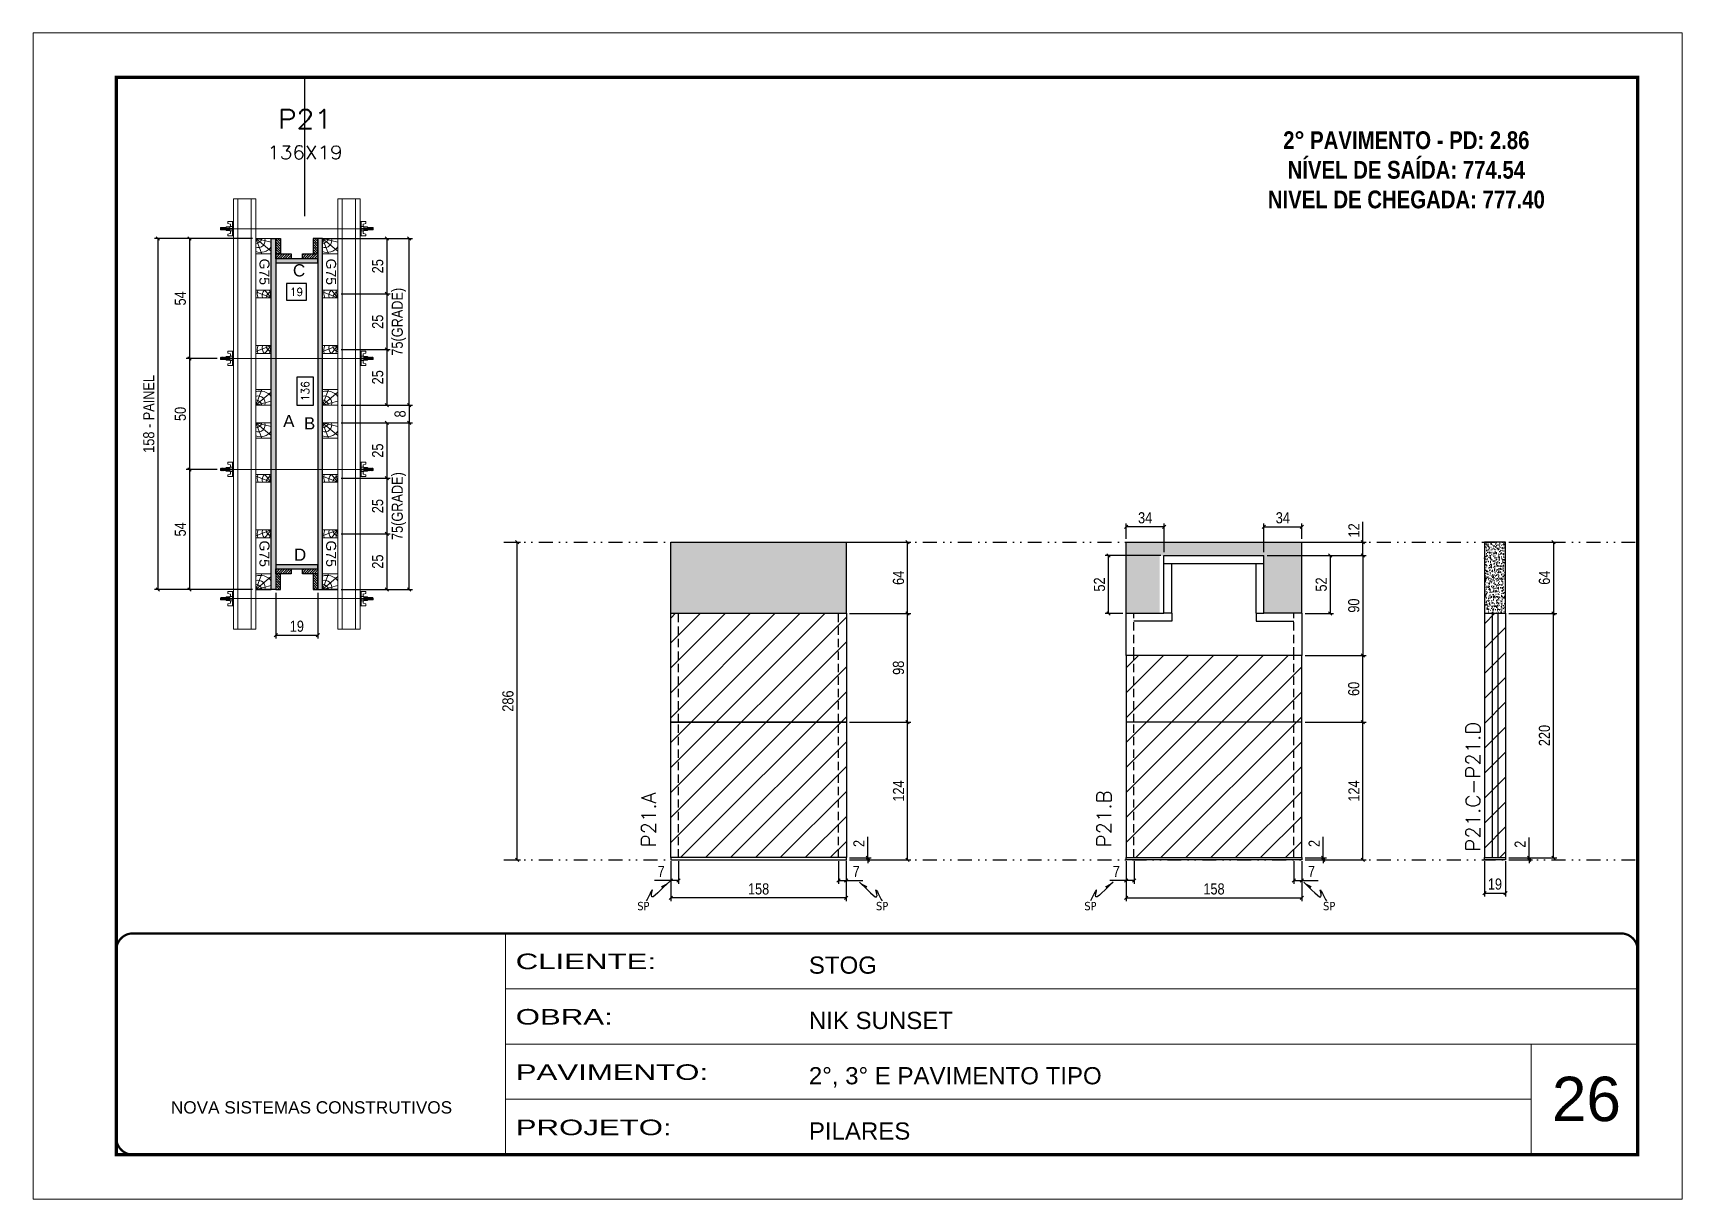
# Model space of a CAD drawing. Extents: x 808 to 7089, y -98 to 17032.
# Drawn here: x 2407 to 3892, y 9091 to 10141 of the extents above; entities that cross this region are included whole.
import ezdxf
from ezdxf.enums import TextEntityAlignment as Align

# ---------------------------------------------------------------- set-up
doc = ezdxf.new("R2010")
doc.units = 0
for name, pattern in [('CONTINUO', [0]), ('DASHED', [0.75, 0.5, -0.25]), ('DIVIDE2', [0.625, 0.25, -0.125, 0, -0.125, 0, -0.125]), ('HIDDEN', [0.375, 0.25, -0.125])]:
    doc.linetypes.add(name, pattern=pattern)
for name, color, linetype, lineweight in [('CARIMBO', 255, 'Continuous', 9), ('Folhas', 255, 'Continuous', 9), ('Hachura', 251, 'Continuous', 9), ('Madeira', 126, 'Continuous', 18), ('Perfil Metálico', 224, 'Continuous', 18), ('REAPROVEITAMENTO', 251, 'Continuous', 9), ('SARRAFO DE PRESSAO', 251, 'DASHED', 9), ('Texto Seção', 7, 'Continuous', 15)]:
    doc.layers.add(name, color=color, linetype=linetype, lineweight=lineweight)
for name, color, linetype in [('CHAPA', 1, 'Continuous'), ('COTA', 241, 'Continuous'), ('Cota Seção (2x)', 241, 'Continuous'), ('MEIO_PONT', 93, 'Continuous'), ('NOMENCLATURA', 7, 'Continuous'), ('Nível', 160, 'Continuous'), ('Painéis', 200, 'Continuous'), ('SARR_2.2x7', 40, 'Continuous'), ('SARRAFO', 251, 'Continuous'), ('Sarrafo de Pressão', 42, 'HIDDEN'), ('texto', 7, 'Continuous'), ('Texto de Titulo', 7, 'Continuous'), ('Texto Qtd Sarr', 242, 'Continuous'), ('TEXTO_GERAL', 7, 'Continuous')]:
    doc.layers.add(name, color=color, linetype=linetype)
doc.styles.add('ARIAL', font='arial.ttf')
doc.styles.add('COTA TECNICA', font='techl___.ttf', dxfattribs={"height": 10})
doc.styles.add('COTA TECNICA 2X', font='techl___.ttf', dxfattribs={"height": 10})
doc.styles.add('COTA TECNICA-50', font='techl___.ttf', dxfattribs={"height": 10})
doc.styles.add('REGUA-120', font='ROMANS.shx', dxfattribs={"height": 15})
doc.styles.add('ROMANC', font='techb___.ttf', dxfattribs={"height": 2.5})
doc.styles.add('ROMANS', font='romans.shx')
doc.styles.add('SANSSERIF', font='sas_____.pfb')
doc.styles.get("Standard").update_dxf_attribs({"font": 'arial.ttf'})
doc.styles.add('Tecnologia', font='')
doc.styles.get('Tecnologia').set_extended_font_data('Forgotten Futurist')
doc.dimstyles.new('COTA PAINEL-50', dxfattribs={"dimtxt": 10, "dimasz": 3, "dimexe": 3, "dimexo": 3, "dimgap": 3, "dimtad": 1, "dimdec": 1, "dimzin": 12, "dimdsep": 46, "dimtxsty": 'COTA TECNICA-50', "dimblk1": 'OBLIQUE', "dimblk2": 'OBLIQUE', "dimsah": 1, "dimcen": 0.9, "dimclrd": 4, "dimclre": 4, "dimclrt": 240, "dimadec": 1, "dimazin": 3, "dimtfac": 1, "dimtdec": 1, "dimtmove": 0, "dimatfit": 3, "dimfxl": 1, "dimtolj": 1, "dimtzin": 12, "dimarcsym": 0})
doc.dimstyles.new('PAINEL', dxfattribs={"dimtxt": 10, "dimasz": 3, "dimexe": 3, "dimexo": 3, "dimgap": 3, "dimtad": 1, "dimdec": 1, "dimzin": 12, "dimdsep": 46, "dimtxsty": 'COTA TECNICA', "dimblk1": 'OBLIQUE', "dimblk2": 'OBLIQUE', "dimsah": 1, "dimcen": 0.9, "dimclrd": 4, "dimclre": 4, "dimclrt": 240, "dimadec": 1, "dimazin": 3, "dimtfac": 1, "dimtdec": 1, "dimtmove": 0, "dimatfit": 3, "dimfxl": 1, "dimtolj": 1, "dimtzin": 12, "dimarcsym": 0})
doc.dimstyles.new('SECAO PILAR', dxfattribs={"dimtxt": 10, "dimasz": 3, "dimexe": 3, "dimexo": 3, "dimgap": 3, "dimtad": 1, "dimdec": 1, "dimlfac": 0.5, "dimzin": 12, "dimdsep": 46, "dimtxsty": 'COTA TECNICA 2X', "dimblk1": 'OBLIQUE', "dimblk2": 'OBLIQUE', "dimsah": 1, "dimcen": 0.9, "dimclrd": 256, "dimclre": 256, "dimclrt": 256, "dimadec": 1, "dimazin": 3, "dimtfac": 1, "dimtdec": 1, "dimtmove": 0, "dimatfit": 3, "dimfxl": 1, "dimtolj": 1, "dimtzin": 12, "dimarcsym": 0})
doc.dimstyles.new('SECÇÃO 2', dxfattribs={"dimtxt": 7, "dimasz": 6, "dimexe": 0.18, "dimexo": 2, "dimgap": -4, "dimtad": 3, "dimdec": 1, "dimlfac": 0.5, "dimzin": 12, "dimdsep": 46, "dimtxsty": 'ROMANS', "dimblk": 'ARCHTICK', "dimcen": 0.09, "dimse1": 1, "dimse2": 1, "dimsd1": 1, "dimsd2": 1, "dimclrd": 180, "dimclre": 5, "dimclrt": 1, "dimadec": 0, "dimazin": 3, "dimtfac": 1, "dimtdec": 1, "dimtofl": 0, "dimtmove": 0, "dimatfit": 3, "dimldrblk": 'ARCHTICK', "dimfxl": 1, "dimtolj": 1, "dimtzin": 0, "dimarcsym": 0})
doc.dimstyles.get("Standard").update_dxf_attribs({"dimtxt": 0.18, "dimasz": 0.18, "dimexe": 0.18, "dimexo": 0.0625, "dimgap": 0.09, "dimtad": 0, "dimtih": 1, "dimtoh": 1, "dimdec": 4, "dimzin": 0, "dimdsep": 46, "dimtxsty": 'Standard', "dimcen": 0.09, "dimadec": 0, "dimazin": 0, "dimtfac": 1, "dimtdec": 4, "dimtofl": 0, "dimtmove": 0, "dimatfit": 3, "dimfxl": 1, "dimtolj": 1, "dimtzin": 0, "dimarcsym": 0})
pattern_1 = [(135, (-20266.1517, 19079.9776), (-1.12253202, -1.12253202), [])]

msp = doc.modelspace()

# ---------------------------------------------------------------- texts
at = {"layer": 'CARIMBO', "style": 'ARIAL'}
msp.add_text('26', height=40, dxfattribs=at).set_placement((3774.53, 9161.17))
at = {"layer": 'NOMENCLATURA', "color": 2, "insert": (3643.41, 10079.17), "char_height": 16, "attachment_point": 2, "style": 'ROMANC'}
msp.add_mtext_dynamic_manual_height_columns('\\P2° PAVIMENTO - PD: 2.86\\PNÍVEL DE SAÍDA: 774.54\\PNIVEL DE CHEGADA: 777.40', width=328.3607, gutter_width=1, heights=[0], dxfattribs=at)
at = {"layer": 'texto', "color": 0, "char_height": 7.5, "attachment_point": 5}
for insert in [(2956.34, 9354.76), (3171.37, 9354.76), (3358.91, 9354.76), (3573.94, 9354.76)]:
    msp.add_mtext('{\\fTahoma|b0|i0|c0|p34;\\C4;SP}', dxfattribs=dict(at, insert=insert))
at = {"layer": 'Texto Seção', "char_height": 13, "width": 285.3299, "attachment_point": 7, "rotation": 90, "style": 'REGUA-120'}
for s, insert in [('P21.C-P21.D', (3709.95, 9403.85)), ('P21.A', (2967.65, 9407.69)), ('P21.B', (3377.69, 9407.69))]:
    msp.add_mtext(s, dxfattribs=dict(at, insert=insert))
at = {"layer": 'TEXTO_GERAL', "color": 0, "linetype": 'Continuous', "style": 'SANSSERIF'}
for p in [(2615.15, 9937.85), (2675.15, 9937.85), (2615.15, 9683.99), (2675.15, 9683.99)]:
    msp.add_text('G75', height=9, rotation=270, dxfattribs=at).set_placement(p, align=Align.MIDDLE_LEFT)
at = {"layer": 'TEXTO_GERAL', "style": 'ARIAL'}
for s, p in [('C', (2646.28, 9927.3)), ('A', (2637.07, 9791.58)), ('B', (2655.75, 9789.51)), ('D', (2647.17, 9671.24))]:
    msp.add_text(s, height=11, dxfattribs=at).set_placement(p, align=Align.MIDDLE_CENTER)

# ---------------------------------------------------------------- blocks, each defined once
blk = doc.blocks.new('9999999999')
at = {"color": 30, "linetype": 'CONTINUO'}
for p, q in [((98564.6, 34230.2), (98564.6, 34429.4)), ((98564.6, 34379.6), (99584, 34379.6)), ((98564.6, 34329.8), (99488, 34329.8)), ((99584, 34329.8), (99488, 34329.8)), ((99488, 34329.8), (99488, 34230.2)), ((98564.6, 34280), (99488, 34280))]:
    blk.add_line(p, q, dxfattribs=at)
at = {"color": 30, "linetype": 'CONTINUO', "const_width": 2}
blk.add_lwpolyline([(99584, 34230.2), (99584, 34414.4, 0.414214), (99569, 34429.4), (98229, 34429.4, 0.414214), (98214, 34414.4), (98214, 34245.2, 0.414214), (98229, 34230.2), (99584, 34230.2)], format="xyb", dxfattribs=at)
at = {"layer": 'Folhas'}
blk.add_lwpolyline([(98139, 34190.2), (99624, 34190.2), (99624, 35240.2), (98139, 35240.2)], close=True, dxfattribs=at)
at = {"layer": 'Folhas', "color": 30, "const_width": 3}
blk.add_lwpolyline([(98214, 34230.2), (99584, 34230.2), (99584, 35200.2), (98214, 35200.2)], close=True, dxfattribs=at)
at = {"color": 7, "linetype": 'Continuous', "ltscale": 5, "style": 'ARIAL'}
for s, height, p in [('STOG', 15.48, (98837.7, 34393.1)), ('NIK SUNSET', 15.48, (98837.7, 34343.3)), ('2°, 3° E PAVIMENTO TIPO', 15.483, (98837.7, 34293.5)), ('NOVA SISTEMAS CONSTRUTIVOS', 11.059, (98263.2, 34267.2)), ('PILARES', 15.48, (98837.7, 34243.7))]:
    blk.add_text(s, height=height, dxfattribs=at).set_placement(p)
at = {"layer": 'Folhas', "color": 7, "style": 'Tecnologia', "width": 1.5}
for s, p in [('CLIENTE:', (98573.7, 34397.2)), ('OBRA:', (98573.7, 34347.3)), ('PAVIMENTO:', (98573.7, 34297.5)), ('PROJETO:', (98573.7, 34247.7))]:
    blk.add_text(s, height=14, dxfattribs=at).set_placement(p)
blk = doc.blocks.new('*D1009')
at = {"layer": 'Cota Seção (2x)', "color": 180, "lineweight": -2, "transparency": 16777216}
for p, q in [((2653, 9915.4), (2635, 9915.4)), ((2635, 9915.4), (2635, 9900.4)), ((2653, 9900.4), (2653, 9915.4)), ((2635, 9900.4), (2653, 9900.4))]:
    blk.add_line(p, q, dxfattribs=at)
at = {"layer": 'Defpoints', "color": 0, "transparency": 16777216}
for p in [(2625.3, 9916.7), (2663.3, 9916.7), (2625.3, 9896.4)]:
    blk.add_point(p, dxfattribs=at)
at = {"layer": 'Cota Seção (2x)', "color": 1, "transparency": 16777216, "insert": (2644, 9907.9), "char_height": 7, "attachment_point": 5, "style": 'ROMANS'}
blk.add_mtext('\\A1;19', dxfattribs=at)
blk = doc.blocks.new('_ArchTick')
at = {"color": 0, "linetype": 'ByBlock', "const_width": 0.15}
blk.add_lwpolyline([(-0.5, -0.5), (0.5, 0.5)], dxfattribs=at)
blk = doc.blocks.new('*D1010')
at = {"layer": 'Cota Seção (2x)', "color": 180, "lineweight": -2, "transparency": 16777216}
for p, q in [((2659.3, 9831), (2644.3, 9831)), ((2644.3, 9831), (2644.3, 9806)), ((2659.3, 9806), (2659.3, 9831)), ((2644.3, 9806), (2659.3, 9806))]:
    blk.add_line(p, q, dxfattribs=at)
at = {"layer": 'Defpoints', "color": 0, "transparency": 16777216}
for p in [(2625.3, 9934), (2625.3, 9662), (2663.3, 9662)]:
    blk.add_point(p, dxfattribs=at)
at = {"layer": 'Cota Seção (2x)', "color": 1, "transparency": 16777216, "insert": (2651.8, 9818.5), "char_height": 7, "attachment_point": 5, "rotation": 90, "style": 'ROMANS'}
blk.add_mtext('\\A1;136', dxfattribs=at)
blk = doc.blocks.new('_Oblique')
at = {"color": 0, "linetype": 'ByBlock', "lineweight": -2}
blk.add_line((-0.5, -0.5), (0.5, 0.5), dxfattribs=at)
blk = doc.blocks.new('*D1011')
at = {"layer": 'Cota Seção (2x)', "lineweight": -2, "transparency": 16777216}
for p, q in [((2604.3, 9956), (2516.1, 9956)), ((2519.1, 9956), (2519.1, 9640)), ((2604.3, 9640), (2516.1, 9640))]:
    blk.add_line(p, q, dxfattribs=at)
at = {"layer": 'Defpoints', "color": 0, "transparency": 16777216}
for p in [(2607.3, 9956), (2519.1, 9640), (2607.3, 9640)]:
    blk.add_point(p, dxfattribs=at)
at = {"layer": 'Cota Seção (2x)', "lineweight": -2, "transparency": 16777216, "xscale": 3, "yscale": 3, "zscale": 3}
for p, rotation in [((2519.1, 9956), 90), ((2519.1, 9640), 270)]:
    blk.add_blockref('_Oblique', p, dxfattribs=dict(at, rotation=rotation))
at = {"layer": 'Cota Seção (2x)', "transparency": 16777216, "insert": (2511, 9798), "char_height": 10, "attachment_point": 5, "rotation": 90, "style": 'COTA TECNICA 2X'}
blk.add_mtext('\\A1;158 - PAINEL', dxfattribs=at)
blk = doc.blocks.new('*D1012')
at = {"layer": 'Cota Seção (2x)', "lineweight": -2, "transparency": 16777216}
for p, q in [((2604.3, 9956), (2544.5, 9956)), ((2547.5, 9956), (2547.5, 9848)), ((2572.5, 9848), (2544.5, 9848))]:
    blk.add_line(p, q, dxfattribs=at)
at = {"layer": 'Defpoints', "color": 0, "transparency": 16777216}
for p in [(2607.3, 9956), (2547.5, 9848), (2575.5, 9848)]:
    blk.add_point(p, dxfattribs=at)
at = {"layer": 'Cota Seção (2x)', "lineweight": -2, "transparency": 16777216, "xscale": 3, "yscale": 3, "zscale": 3}
for p, rotation in [((2547.5, 9956), 90), ((2547.5, 9848), 270)]:
    blk.add_blockref('_Oblique', p, dxfattribs=dict(at, rotation=rotation))
at = {"layer": 'Cota Seção (2x)', "transparency": 16777216, "insert": (2539.4, 9902), "char_height": 10, "attachment_point": 5, "rotation": 90, "style": 'COTA TECNICA 2X'}
blk.add_mtext('\\A1;54', dxfattribs=at)
blk = doc.blocks.new('*D1013')
at = {"layer": 'Cota Seção (2x)', "lineweight": -2, "transparency": 16777216}
for p, q in [((2572.5, 9748), (2544.5, 9748)), ((2547.5, 9748), (2547.5, 9640)), ((2604.3, 9640), (2544.5, 9640))]:
    blk.add_line(p, q, dxfattribs=at)
at = {"layer": 'Defpoints', "color": 0, "transparency": 16777216}
for p in [(2575.5, 9748), (2547.5, 9640), (2607.3, 9640)]:
    blk.add_point(p, dxfattribs=at)
at = {"layer": 'Cota Seção (2x)', "lineweight": -2, "transparency": 16777216, "xscale": 3, "yscale": 3, "zscale": 3}
for p, rotation in [((2547.5, 9748), 90), ((2547.5, 9640), 270)]:
    blk.add_blockref('_Oblique', p, dxfattribs=dict(at, rotation=rotation))
at = {"layer": 'Cota Seção (2x)', "transparency": 16777216, "insert": (2539.4, 9694), "char_height": 10, "attachment_point": 5, "rotation": 90, "style": 'COTA TECNICA 2X'}
blk.add_mtext('\\A1;54', dxfattribs=at)
blk = doc.blocks.new('*D1014')
at = {"layer": 'Cota Seção (2x)', "lineweight": -2, "transparency": 16777216}
for p, q in [((2670.3, 9956), (2728.2, 9956)), ((2725.2, 9956), (2725.2, 9906)), ((2684.3, 9906), (2728.2, 9906))]:
    blk.add_line(p, q, dxfattribs=at)
at = {"layer": 'Defpoints', "color": 0, "transparency": 16777216}
for p in [(2667.3, 9956), (2681.3, 9906), (2725.2, 9906)]:
    blk.add_point(p, dxfattribs=at)
at = {"layer": 'Cota Seção (2x)', "lineweight": -2, "transparency": 16777216, "xscale": 3, "yscale": 3, "zscale": 3}
for p, rotation in [((2725.2, 9956), 90), ((2725.2, 9906), 270)]:
    blk.add_blockref('_Oblique', p, dxfattribs=dict(at, rotation=rotation))
at = {"layer": 'Cota Seção (2x)', "transparency": 16777216, "insert": (2717.1, 9931), "char_height": 10, "attachment_point": 5, "rotation": 90, "style": 'COTA TECNICA 2X'}
blk.add_mtext('\\A1;25', dxfattribs=at)
blk = doc.blocks.new('titulo1')
at = {"layer": 'Defpoints', "color": 252, "linetype": 'HIDDEN', "ltscale": 2}
blk.add_line((0, 0), (0, 125), dxfattribs=at)
at = {"layer": 'Defpoints', "style": 'ROMANS', "oblique": 15}
blk.add_attdef('FOLHA', text='', height=10, dxfattribs=at).set_placement((0, 15.6), align=Align.MIDDLE_CENTER)
at = {"layer": 'Texto Qtd Sarr', "color": 3, "style": 'ROMANS', "oblique": 15}
for tag, height, p in [('TITULO', 17, (0, 71.4)), ('SEÇÃO', 12, (0, 41.5))]:
    blk.add_attdef(tag, text='', height=height, dxfattribs=at).set_placement(p, align=Align.MIDDLE_CENTER)
blk = doc.blocks.new('C')
at = {"layer": 'Hachura', "color": 0}
for p, q in [((0, 3.22), (0, -3.22)), ((0.45, 3.22), (0, 3.22)), ((0.46, 3.16), (0, 3.16)), ((0.46, 3.05), (0, 3.05)), ((0.46, 2.88), (0, 2.88)), ((0, 2.75), (0, -1.16)), ((0.46, 2.65), (0, 2.65)), ((0.46, 2.23), (0, 2.23)), ((0.46, 1.51), (0, 1.51)), ((0.39, 0.49), (0.17, 0.49)), ((0.45, -3.23), (0.45, 3.22)), ((0.45, 3.22), (2.58, 3.22)), ((1.74, 0.97), (0.45, 0.97)), ((1.45, 0.1), (0.45, 0.1)), ((1.35, 1.94), (1.35, 0.96)), ((2.58, 2.39), (1.47, 2.09)), ((1.74, -0.97), (1.74, 0.97)), ((1.74, 0.97), (1.74, 0.84)), ((1.74, 0.97), (1.74, 0.84)), ((1.74, 0.84), (3.35, 0.84)), ((3.35, 0.45), (1.74, 0.45)), ((2.58, 3.22), (2.58, 2.39)), ((3.32, 0.84), (3.32, -0.84)), ((3.35, 0.84), (3.35, -0.84)), ((3.68, 0.45), (3.35, 0.45)), ((3.84, -0.52), (3.35, 0.45)), ((3.35, 0.06), (3.67, -0.57)), ((3.68, 0.45), (4.16, -0.52)), ((3.72, 0.5), (4.25, -0.57)), ((4.37, -0.55), (3.83, 0.53)), ((4.15, 0.45), (3.93, 0.45)), ((4.42, -0.52), (3.93, 0.45)), ((4.15, 0.45), (4.26, 0.45)), ((4.26, 0.45), (4.74, -0.52)), ((4.3, 0.5), (4.83, -0.57)), ((4.95, -0.55), (4.41, 0.53)), ((4.51, 0.45), (4.84, 0.45)), ((5, -0.52), (4.51, 0.45)), ((4.84, 0.45), (5.32, -0.52)), ((4.88, 0.5), (5.41, -0.57)), ((5.53, -0.55), (4.99, 0.53)), ((5.58, -0.52), (5.09, 0.45)), ((5.42, 0.45), (5.09, 0.45)), ((5.58, -0.52), (5.09, 0.45)), ((5.42, 0.45), (5.74, -0.19)), ((5.46, 0.5), (5.74, -0.07)), ((5.74, 0.19), (5.57, 0.53)), ((5.74, 0.32), (5.68, 0.45)), ((5.68, 0.45), (5.74, 0.45)), ((5.74, 0.45), (5.9, 0.29)), ((5.74, 0.45), (5.74, -0.52)), ((5.9, -0.36), (5.9, 0.29)), ((0.45, 0), (0, 0)), ((0.46, -1.52), (0, -1.52)), ((0.46, -2.23), (0, -2.23)), ((0.46, -2.65), (0, -2.65)), ((0.46, -2.88), (0, -2.88)), ((0.46, -3.05), (0, -3.05)), ((0.46, -3.16), (0, -3.16)), ((0, -3.22), (2.57, -3.22)), ((0.08, -0.48), (0.29, -0.48)), ((0.29, -0.48), (0.4, -0.48)), ((0.45, 0), (0.45, -0.97)), ((0.45, -0.16), (1.45, -0.16)), ((0.45, -0.65), (0.45, -0.32)), ((0.45, -3.23), (0.45, -0.65)), ((0.45, -0.97), (1.74, -0.97)), ((1.35, -1.94), (1.35, -0.97)), ((2.58, -2.39), (1.47, -2.1)), ((3.35, -0.32), (1.74, -0.32)), ((3.35, -0.84), (1.74, -0.84)), ((2.58, -3.23), (2.58, -2.39)), ((3.35, -0.07), (3.58, -0.52)), ((3.35, -0.52), (3.58, -0.52)), ((3.84, -0.52), (4.16, -0.52)), ((4.42, -0.52), (4.74, -0.52)), ((4.63, -0.52), (4.74, -0.52)), ((5, -0.52), (5.32, -0.52)), ((5.58, -0.52), (5.74, -0.52)), ((5.74, -0.52), (5.9, -0.36)), ((5.74, -0.52), (5.74, -0.52))]:
    blk.add_line(p, q, dxfattribs=at)
for centre, radius, start, end in [((1.52, 1.94), 0.161, 104.74356, 180), ((1.44, -0.03), 0.129, 272.69497, 87.30503), ((3.81, 0.39), 0.143, 25.56881, 154.43119), ((4.39, 0.39), 0.143, 25.56881, 154.43119), ((4.97, 0.39), 0.143, 25.56881, 154.43119), ((5.55, 0.39), 0.143, 25.56881, 154.43119), ((0.17, -0.37), 0.174, 221.74404, 317.85924), ((1.52, -1.94), 0.161, 180, 255.25644), ((3.71, -0.4), 0.174, 222.14076, 318.25596), ((4.29, -0.4), 0.174, 222.14076, 318.25596), ((4.87, -0.4), 0.174, 222.14076, 318.25596), ((5.45, -0.4), 0.174, 222.14076, 318.25596), ((5.61, -0.4), 0.174, 317.85924, 318.25596)]:
    blk.add_arc(centre, radius, start, end, dxfattribs=at)
blk = doc.blocks.new('*D1850')
at = {"layer": 'Cota Seção (2x)', "lineweight": -2, "transparency": 16777216}
for p, q in [((2572.5, 9848), (2544.5, 9848)), ((2547.5, 9848), (2547.5, 9748)), ((2572.5, 9748), (2544.5, 9748))]:
    blk.add_line(p, q, dxfattribs=at)
at = {"layer": 'Defpoints', "color": 0, "transparency": 16777216}
for p in [(2575.5, 9848), (2547.5, 9748), (2575.5, 9748)]:
    blk.add_point(p, dxfattribs=at)
at = {"layer": 'Cota Seção (2x)', "lineweight": -2, "transparency": 16777216, "xscale": 3, "yscale": 3, "zscale": 3}
for p, rotation in [((2547.5, 9848), 90), ((2547.5, 9748), 270)]:
    blk.add_blockref('_Oblique', p, dxfattribs=dict(at, rotation=rotation))
at = {"layer": 'Cota Seção (2x)', "transparency": 16777216, "insert": (2539.4, 9798), "char_height": 10, "attachment_point": 5, "rotation": 90, "style": 'COTA TECNICA 2X'}
blk.add_mtext('\\A1;50', dxfattribs=at)
blk = doc.blocks.new('PONTALETE')
at = {"layer": 'Madeira'}
for q in [(2.71, 7), (7, 5.76), (7, 1.74)]:
    blk.add_line((0, 0), q, dxfattribs=at)
blk.add_lwpolyline([(0, 0), (7, 0), (7, 7), (0, 7)], close=True, dxfattribs=at)
for centre, radius, start, end in [((2.04, 0.06), 6.23, 37.28179, 109.09128), ((1.09, 0.9), 3.19, 343.60304, 109.98471), ((-0.21, -0.78), 3.09, 14.63219, 86.0383)]:
    blk.add_arc(centre, radius, start, end, dxfattribs=at)
blk = doc.blocks.new('MEIO PONTALETE')
at = {"layer": 'Madeira'}
for q in [(2.71, 7), (3.5, 2.88), (3.5, 0.87)]:
    blk.add_line((0, 0), q, dxfattribs=at)
blk.add_lwpolyline([(0, 0), (3.5, 0), (3.5, 7), (0, 7)], close=True, dxfattribs=at)
for centre, radius, start, end in [((2.04, 0.06), 6.23, 76.44987, 109.09128), ((1.09, 0.9), 3.19, 40.90626, 109.98471), ((-0.21, -0.78), 3.09, 14.63219, 86.0383)]:
    blk.add_arc(centre, radius, start, end, dxfattribs=at)
blk = doc.blocks.new('*D1851')
at = {"layer": 'Cota Seção (2x)', "lineweight": -2, "transparency": 16777216}
for p, q in [((2684.3, 9906), (2728.2, 9906)), ((2725.2, 9906), (2725.2, 9856)), ((2684.3, 9856), (2728.2, 9856))]:
    blk.add_line(p, q, dxfattribs=at)
at = {"layer": 'Defpoints', "color": 0, "transparency": 16777216}
for p in [(2681.3, 9906), (2681.3, 9856), (2725.2, 9856)]:
    blk.add_point(p, dxfattribs=at)
at = {"layer": 'Cota Seção (2x)', "lineweight": -2, "transparency": 16777216, "xscale": 3, "yscale": 3, "zscale": 3}
for p, rotation in [((2725.2, 9906), 90), ((2725.2, 9856), 270)]:
    blk.add_blockref('_Oblique', p, dxfattribs=dict(at, rotation=rotation))
at = {"layer": 'Cota Seção (2x)', "transparency": 16777216, "insert": (2717.1, 9881), "char_height": 10, "attachment_point": 5, "rotation": 90, "style": 'COTA TECNICA 2X'}
blk.add_mtext('\\A1;25', dxfattribs=at)
blk = doc.blocks.new('*D1852')
at = {"layer": 'Cota Seção (2x)', "lineweight": -2, "transparency": 16777216}
for p, q in [((2684.3, 9856), (2728.2, 9856)), ((2725.2, 9856), (2725.2, 9806)), ((2684.3, 9806), (2728.2, 9806))]:
    blk.add_line(p, q, dxfattribs=at)
at = {"layer": 'Defpoints', "color": 0, "transparency": 16777216}
for p in [(2681.3, 9856), (2681.3, 9806), (2725.2, 9806)]:
    blk.add_point(p, dxfattribs=at)
at = {"layer": 'Cota Seção (2x)', "lineweight": -2, "transparency": 16777216, "xscale": 3, "yscale": 3, "zscale": 3}
for p, rotation in [((2725.2, 9856), 90), ((2725.2, 9806), 270)]:
    blk.add_blockref('_Oblique', p, dxfattribs=dict(at, rotation=rotation))
at = {"layer": 'Cota Seção (2x)', "transparency": 16777216, "insert": (2717.1, 9831), "char_height": 10, "attachment_point": 5, "rotation": 90, "style": 'COTA TECNICA 2X'}
blk.add_mtext('\\A1;25', dxfattribs=at)
blk = doc.blocks.new('*D1853')
at = {"layer": 'Cota Seção (2x)', "lineweight": -2, "transparency": 16777216}
for p, q in [((2684.3, 9790), (2728.2, 9790)), ((2725.2, 9790), (2725.2, 9740)), ((2684.3, 9740), (2728.2, 9740))]:
    blk.add_line(p, q, dxfattribs=at)
at = {"layer": 'Defpoints', "color": 0, "transparency": 16777216}
for p in [(2681.3, 9790), (2681.3, 9740), (2725.2, 9740)]:
    blk.add_point(p, dxfattribs=at)
at = {"layer": 'Cota Seção (2x)', "lineweight": -2, "transparency": 16777216, "xscale": 3, "yscale": 3, "zscale": 3}
for p, rotation in [((2725.2, 9790), 90), ((2725.2, 9740), 270)]:
    blk.add_blockref('_Oblique', p, dxfattribs=dict(at, rotation=rotation))
at = {"layer": 'Cota Seção (2x)', "transparency": 16777216, "insert": (2717.1, 9765), "char_height": 10, "attachment_point": 5, "rotation": 90, "style": 'COTA TECNICA 2X'}
blk.add_mtext('\\A1;25', dxfattribs=at)
blk = doc.blocks.new('*D1854')
at = {"layer": 'Cota Seção (2x)', "lineweight": -2, "transparency": 16777216}
for p, q in [((2684.3, 9740), (2728.2, 9740)), ((2725.2, 9740), (2725.2, 9690)), ((2684.3, 9690), (2728.2, 9690))]:
    blk.add_line(p, q, dxfattribs=at)
at = {"layer": 'Defpoints', "color": 0, "transparency": 16777216}
for p in [(2681.3, 9740), (2681.3, 9690), (2725.2, 9690)]:
    blk.add_point(p, dxfattribs=at)
at = {"layer": 'Cota Seção (2x)', "lineweight": -2, "transparency": 16777216, "xscale": 3, "yscale": 3, "zscale": 3}
for p, rotation in [((2725.2, 9740), 90), ((2725.2, 9690), 270)]:
    blk.add_blockref('_Oblique', p, dxfattribs=dict(at, rotation=rotation))
at = {"layer": 'Cota Seção (2x)', "transparency": 16777216, "insert": (2717.1, 9715), "char_height": 10, "attachment_point": 5, "rotation": 90, "style": 'COTA TECNICA 2X'}
blk.add_mtext('\\A1;25', dxfattribs=at)
blk = doc.blocks.new('*D1855')
at = {"layer": 'Cota Seção (2x)', "lineweight": -2, "transparency": 16777216}
for p, q in [((2684.3, 9690), (2728.2, 9690)), ((2725.2, 9690), (2725.2, 9640)), ((2684.3, 9640), (2728.2, 9640))]:
    blk.add_line(p, q, dxfattribs=at)
at = {"layer": 'Defpoints', "color": 0, "transparency": 16777216}
for p in [(2681.3, 9690), (2681.3, 9640), (2725.2, 9640)]:
    blk.add_point(p, dxfattribs=at)
at = {"layer": 'Cota Seção (2x)', "lineweight": -2, "transparency": 16777216, "xscale": 3, "yscale": 3, "zscale": 3}
for p, rotation in [((2725.2, 9690), 90), ((2725.2, 9640), 270)]:
    blk.add_blockref('_Oblique', p, dxfattribs=dict(at, rotation=rotation))
at = {"layer": 'Cota Seção (2x)', "transparency": 16777216, "insert": (2717.1, 9665), "char_height": 10, "attachment_point": 5, "rotation": 90, "style": 'COTA TECNICA 2X'}
blk.add_mtext('\\A1;25', dxfattribs=at)
blk = doc.blocks.new('*D1856')
at = {"layer": 'Cota Seção (2x)', "lineweight": -2, "transparency": 16777216}
for p, q in [((2684.2, 9790), (2748.4, 9790)), ((2745.4, 9640), (2745.4, 9790)), ((2684.3, 9640), (2748.4, 9640))]:
    blk.add_line(p, q, dxfattribs=at)
at = {"layer": 'Defpoints', "color": 0, "transparency": 16777216}
for p in [(2681.2, 9790), (2745.4, 9790), (2681.3, 9640)]:
    blk.add_point(p, dxfattribs=at)
at = {"layer": 'Cota Seção (2x)', "lineweight": -2, "transparency": 16777216, "xscale": 3, "yscale": 3, "zscale": 3}
for p, rotation in [((2745.4, 9790), 90), ((2745.4, 9640), 270)]:
    blk.add_blockref('_Oblique', p, dxfattribs=dict(at, rotation=rotation))
at = {"layer": 'Cota Seção (2x)', "transparency": 16777216, "insert": (2736.2, 9715), "char_height": 10, "attachment_point": 5, "rotation": 90, "style": 'COTA TECNICA 2X'}
blk.add_mtext('\\A1;75(GRADE)', dxfattribs=at)
blk = doc.blocks.new('*D1857')
at = {"layer": 'Cota Seção (2x)', "lineweight": -2, "transparency": 16777216}
for p, q in [((2684.3, 9956), (2748.4, 9956)), ((2745.4, 9806), (2745.4, 9956)), ((2684.3, 9806), (2748.4, 9806))]:
    blk.add_line(p, q, dxfattribs=at)
at = {"layer": 'Defpoints', "color": 0, "transparency": 16777216}
for p in [(2681.3, 9956), (2745.4, 9956), (2681.3, 9806)]:
    blk.add_point(p, dxfattribs=at)
at = {"layer": 'Cota Seção (2x)', "lineweight": -2, "transparency": 16777216, "xscale": 3, "yscale": 3, "zscale": 3}
for p, rotation in [((2745.4, 9956), 90), ((2745.4, 9806), 270)]:
    blk.add_blockref('_Oblique', p, dxfattribs=dict(at, rotation=rotation))
at = {"layer": 'Cota Seção (2x)', "transparency": 16777216, "insert": (2736.2, 9881), "char_height": 10, "attachment_point": 5, "rotation": 90, "style": 'COTA TECNICA 2X'}
blk.add_mtext('\\A1;75(GRADE)', dxfattribs=at)
blk = doc.blocks.new('*D1858')
at = {"layer": 'Cota Seção (2x)', "lineweight": -2, "transparency": 16777216}
for p, q in [((2625.3, 9637), (2625.3, 9595.7)), ((2663.3, 9637), (2663.3, 9595.7)), ((2625.3, 9598.7), (2663.3, 9598.7))]:
    blk.add_line(p, q, dxfattribs=at)
at = {"layer": 'Defpoints', "color": 0, "transparency": 16777216}
for p in [(2625.3, 9640), (2663.3, 9640), (2663.3, 9598.7)]:
    blk.add_point(p, dxfattribs=at)
at = {"layer": 'Cota Seção (2x)', "lineweight": -2, "transparency": 16777216, "xscale": 3, "yscale": 3, "zscale": 3, "rotation": 180}
blk.add_blockref('_Oblique', (2625.3, 9598.7), dxfattribs=at)
at = {"layer": 'Cota Seção (2x)', "lineweight": -2, "transparency": 16777216, "xscale": 3, "yscale": 3, "zscale": 3}
blk.add_blockref('_Oblique', (2663.3, 9598.7), dxfattribs=at)
at = {"layer": 'Cota Seção (2x)', "transparency": 16777216, "insert": (2644.3, 9606.8), "char_height": 10, "attachment_point": 5, "style": 'COTA TECNICA 2X'}
blk.add_mtext('\\A1;19', dxfattribs=at)
blk = doc.blocks.new('*D1859')
at = {"layer": 'Cota Seção (2x)', "lineweight": -2, "transparency": 16777216}
for p, q in [((2684.3, 9806), (2748.4, 9806)), ((2745.4, 9806), (2745.4, 9790)), ((2684.3, 9790), (2748.4, 9790))]:
    blk.add_line(p, q, dxfattribs=at)
at = {"layer": 'Defpoints', "color": 0, "transparency": 16777216}
for p in [(2681.3, 9806), (2681.3, 9790), (2745.4, 9790)]:
    blk.add_point(p, dxfattribs=at)
at = {"layer": 'Cota Seção (2x)', "lineweight": -2, "transparency": 16777216, "xscale": 3, "yscale": 3, "zscale": 3}
for p, rotation in [((2745.4, 9806), 90), ((2745.4, 9790), 270)]:
    blk.add_blockref('_Oblique', p, dxfattribs=dict(at, rotation=rotation))
at = {"layer": 'Cota Seção (2x)', "transparency": 16777216, "insert": (2737.3, 9798), "char_height": 10, "attachment_point": 5, "rotation": 90, "style": 'COTA TECNICA 2X'}
blk.add_mtext('\\A1;8', dxfattribs=at)
blk = doc.blocks.new('*D1834')
at = {"layer": 'COTA', "color": 4, "lineweight": -2, "transparency": 16777216}
for p, q in [((2833.7, 9682.4), (2845.6, 9682.4)), ((2842.6, 9396.4), (2842.6, 9682.4)), ((2833.7, 9396.4), (2845.6, 9396.4))]:
    blk.add_line(p, q, dxfattribs=at)
at = {"layer": 'Defpoints', "color": 0, "transparency": 16777216}
for p in [(2830.7, 9682.4), (2842.6, 9682.4), (2830.7, 9396.4)]:
    blk.add_point(p, dxfattribs=at)
at = {"layer": 'COTA', "color": 4, "lineweight": -2, "transparency": 16777216, "xscale": 3, "yscale": 3, "zscale": 3}
for p, rotation in [((2842.6, 9682.4), 90), ((2842.6, 9396.4), 270)]:
    blk.add_blockref('_Oblique', p, dxfattribs=dict(at, rotation=rotation))
at = {"layer": 'COTA', "color": 240, "transparency": 16777216, "insert": (2834.4, 9539.4), "char_height": 10, "attachment_point": 5, "rotation": 90, "style": 'COTA TECNICA-50'}
blk.add_mtext('\\A1;286', dxfattribs=at)
blk = doc.blocks.new('*D962')
at = {"layer": 'COTA', "color": 4, "lineweight": -2, "transparency": 16777216}
for p, q in [((2981.1, 9395.4), (2981.1, 9359.1)), ((3139.1, 9395.4), (3139.1, 9359.1)), ((3139.1, 9362.1), (2981.1, 9362.1))]:
    blk.add_line(p, q, dxfattribs=at)
at = {"layer": 'Defpoints', "color": 0, "transparency": 16777216}
for p in [(2981.1, 9398.4), (3139.1, 9398.4), (2981.1, 9362.1)]:
    blk.add_point(p, dxfattribs=at)
at = {"layer": 'COTA', "color": 4, "lineweight": -2, "transparency": 16777216, "xscale": 3, "yscale": 3, "zscale": 3, "rotation": 180}
blk.add_blockref('_Oblique', (2981.1, 9362.1), dxfattribs=at)
at = {"layer": 'COTA', "color": 4, "lineweight": -2, "transparency": 16777216, "xscale": 3, "yscale": 3, "zscale": 3}
blk.add_blockref('_Oblique', (3139.1, 9362.1), dxfattribs=at)
at = {"layer": 'COTA', "color": 240, "transparency": 16777216, "insert": (3060.1, 9370.2), "char_height": 10, "attachment_point": 5, "style": 'COTA TECNICA'}
blk.add_mtext('\\A1;158', dxfattribs=at)
blk = doc.blocks.new('*D963')
at = {"layer": 'COTA', "color": 4, "lineweight": -2, "transparency": 16777216}
for p, q in [((3132.1, 9395.4), (3132.1, 9374.9)), ((3139.1, 9393.4), (3139.1, 9374.9)), ((3132.1, 9377.9), (3139.1, 9377.9)), ((3139.1, 9377.9), (3153.9, 9377.9))]:
    blk.add_line(p, q, dxfattribs=at)
at = {"layer": 'Defpoints', "color": 0, "transparency": 16777216}
for p in [(3132.1, 9398.4), (3139.1, 9396.4), (3139.1, 9377.9)]:
    blk.add_point(p, dxfattribs=at)
at = {"layer": 'COTA', "color": 4, "lineweight": -2, "transparency": 16777216, "xscale": 3, "yscale": 3, "zscale": 3, "rotation": 180}
blk.add_blockref('_Oblique', (3132.1, 9377.9), dxfattribs=at)
at = {"layer": 'COTA', "color": 4, "lineweight": -2, "transparency": 16777216, "xscale": 3, "yscale": 3, "zscale": 3}
blk.add_blockref('_Oblique', (3139.1, 9377.9), dxfattribs=at)
at = {"layer": 'COTA', "color": 240, "transparency": 16777216, "insert": (3148, 9386), "char_height": 10, "attachment_point": 5, "style": 'COTA TECNICA-50'}
blk.add_mtext('\\A1;7', dxfattribs=at)
blk = doc.blocks.new('*D964')
at = {"layer": 'COTA', "color": 4, "lineweight": -2, "transparency": 16777216}
for p, q in [((2981.1, 9393.4), (2981.1, 9374.9)), ((2988.1, 9395.4), (2988.1, 9374.9)), ((2981.1, 9377.9), (2966.4, 9377.9)), ((2988.1, 9377.9), (2981.1, 9377.9))]:
    blk.add_line(p, q, dxfattribs=at)
at = {"layer": 'Defpoints', "color": 0, "transparency": 16777216}
for p in [(2981.1, 9396.4), (2988.1, 9398.4), (2981.1, 9377.9)]:
    blk.add_point(p, dxfattribs=at)
at = {"layer": 'COTA', "color": 4, "lineweight": -2, "transparency": 16777216, "xscale": 3, "yscale": 3, "zscale": 3, "rotation": 180}
blk.add_blockref('_Oblique', (2981.1, 9377.9), dxfattribs=at)
at = {"layer": 'COTA', "color": 4, "lineweight": -2, "transparency": 16777216, "xscale": 3, "yscale": 3, "zscale": 3}
blk.add_blockref('_Oblique', (2988.1, 9377.9), dxfattribs=at)
at = {"layer": 'COTA', "color": 240, "transparency": 16777216, "insert": (2972.3, 9386), "char_height": 10, "attachment_point": 5, "style": 'COTA TECNICA-50'}
blk.add_mtext('\\A1;7', dxfattribs=at)
blk = doc.blocks.new('*D965')
at = {"layer": 'COTA', "color": 4, "linetype": 'ByBlock', "lineweight": -2, "transparency": 16777216}
for p, q in [((3142.1, 9520.4), (3197.2, 9520.4)), ((3194.2, 9396.4), (3194.2, 9520.4)), ((3142.1, 9396.4), (3197.2, 9396.4))]:
    blk.add_line(p, q, dxfattribs=at)
at = {"layer": 'Defpoints', "color": 0, "linetype": 'ByBlock', "transparency": 16777216}
for p in [(3139.1, 9520.4), (3194.2, 9520.4), (3139.1, 9396.4)]:
    blk.add_point(p, dxfattribs=at)
at = {"layer": 'COTA', "color": 4, "linetype": 'ByBlock', "lineweight": -2, "transparency": 16777216, "xscale": 3, "yscale": 3, "zscale": 3}
for p, rotation in [((3194.2, 9520.4), 90), ((3194.2, 9396.4), 270)]:
    blk.add_blockref('_Oblique', p, dxfattribs=dict(at, rotation=rotation))
at = {"layer": 'COTA', "color": 240, "linetype": 'ByBlock', "transparency": 16777216, "insert": (3186.1, 9458.4), "char_height": 10, "attachment_point": 5, "rotation": 90, "style": 'COTA TECNICA'}
blk.add_mtext('\\A1;124', dxfattribs=at)
blk = doc.blocks.new('*D966')
at = {"layer": 'COTA', "color": 4, "lineweight": -2, "transparency": 16777216}
for p, q in [((3158.4, 9398.4), (3158.4, 9417.2)), ((3142.1, 9398.4), (3161.4, 9398.4)), ((3142.1, 9396.4), (3161.4, 9396.4)), ((3158.4, 9396.4), (3158.4, 9398.4)), ((3158.4, 9396.4), (3158.4, 9393.4))]:
    blk.add_line(p, q, dxfattribs=at)
at = {"layer": 'Defpoints', "color": 0, "transparency": 16777216}
for p in [(3139.1, 9398.4), (3139.1, 9396.4), (3158.4, 9396.4)]:
    blk.add_point(p, dxfattribs=at)
at = {"layer": 'COTA', "color": 4, "lineweight": -2, "transparency": 16777216, "xscale": 3, "yscale": 3, "zscale": 3}
for p, rotation in [((3158.4, 9398.4), 270), ((3158.4, 9396.4), 90)]:
    blk.add_blockref('_Oblique', p, dxfattribs=dict(at, rotation=rotation))
at = {"layer": 'COTA', "color": 240, "transparency": 16777216, "insert": (3150.4, 9411.2), "char_height": 10, "attachment_point": 5, "rotation": 90, "style": 'COTA TECNICA-50'}
blk.add_mtext('\\A1;2', dxfattribs=at)
blk = doc.blocks.new('*D967')
at = {"layer": 'COTA', "color": 4, "linetype": 'ByBlock', "lineweight": -2, "transparency": 16777216}
for p, q in [((3142.1, 9520.4), (3197.2, 9520.4)), ((3194.2, 9396.4), (3194.2, 9520.4)), ((3142.1, 9396.4), (3197.2, 9396.4))]:
    blk.add_line(p, q, dxfattribs=at)
at = {"layer": 'Defpoints', "color": 0, "linetype": 'ByBlock', "transparency": 16777216}
for p in [(3139.1, 9520.4), (3194.2, 9520.4), (3139.1, 9396.4)]:
    blk.add_point(p, dxfattribs=at)
at = {"layer": 'COTA', "color": 4, "linetype": 'ByBlock', "lineweight": -2, "transparency": 16777216, "xscale": 3, "yscale": 3, "zscale": 3}
for p, rotation in [((3194.2, 9520.4), 90), ((3194.2, 9396.4), 270)]:
    blk.add_blockref('_Oblique', p, dxfattribs=dict(at, rotation=rotation))
at = {"layer": 'COTA', "color": 240, "linetype": 'ByBlock', "transparency": 16777216, "insert": (3186.1, 9458.4), "char_height": 10, "attachment_point": 5, "rotation": 90, "style": 'COTA TECNICA'}
blk.add_mtext('\\A1;124', dxfattribs=at)
blk = doc.blocks.new('*D968')
at = {"layer": 'COTA', "color": 4, "lineweight": -2, "transparency": 16777216}
for p, q in [((3142.1, 9618.4), (3197.2, 9618.4)), ((3194.2, 9520.4), (3194.2, 9618.4)), ((3142.1, 9520.4), (3197.2, 9520.4))]:
    blk.add_line(p, q, dxfattribs=at)
at = {"layer": 'Defpoints', "color": 0, "transparency": 16777216}
for p in [(3139.1, 9618.4), (3194.2, 9618.4), (3139.1, 9520.4)]:
    blk.add_point(p, dxfattribs=at)
at = {"layer": 'COTA', "color": 4, "lineweight": -2, "transparency": 16777216, "xscale": 3, "yscale": 3, "zscale": 3}
for p, rotation in [((3194.2, 9618.4), 90), ((3194.2, 9520.4), 270)]:
    blk.add_blockref('_Oblique', p, dxfattribs=dict(at, rotation=rotation))
at = {"layer": 'COTA', "color": 240, "transparency": 16777216, "insert": (3186.1, 9569.4), "char_height": 10, "attachment_point": 5, "rotation": 90, "style": 'COTA TECNICA-50'}
blk.add_mtext('\\A1;98', dxfattribs=at)
blk = doc.blocks.new('*D969')
at = {"layer": 'COTA', "color": 4, "lineweight": -2, "transparency": 16777216}
for p, q in [((3108.1, 9682.4), (3197.2, 9682.4)), ((3194.2, 9618.4), (3194.2, 9682.4)), ((3142.1, 9618.4), (3197.2, 9618.4))]:
    blk.add_line(p, q, dxfattribs=at)
at = {"layer": 'Defpoints', "color": 0, "transparency": 16777216}
for p in [(3105.1, 9682.4), (3194.2, 9682.4), (3139.1, 9618.4)]:
    blk.add_point(p, dxfattribs=at)
at = {"layer": 'COTA', "color": 4, "lineweight": -2, "transparency": 16777216, "xscale": 3, "yscale": 3, "zscale": 3}
for p, rotation in [((3194.2, 9682.4), 90), ((3194.2, 9618.4), 270)]:
    blk.add_blockref('_Oblique', p, dxfattribs=dict(at, rotation=rotation))
at = {"layer": 'COTA', "color": 240, "transparency": 16777216, "insert": (3186.1, 9650.4), "char_height": 10, "attachment_point": 5, "rotation": 90, "style": 'COTA TECNICA-50'}
blk.add_mtext('\\A1;64', dxfattribs=at)
blk = doc.blocks.new('*D970')
at = {"layer": 'COTA', "color": 4, "lineweight": -2, "transparency": 16777216}
for p, q in [((3391.2, 9395.4), (3391.2, 9359.1)), ((3549.2, 9395.4), (3549.2, 9359.1)), ((3391.2, 9362.1), (3549.2, 9362.1))]:
    blk.add_line(p, q, dxfattribs=at)
at = {"layer": 'Defpoints', "color": 0, "transparency": 16777216}
for p in [(3391.2, 9398.4), (3549.2, 9398.4), (3549.2, 9362.1)]:
    blk.add_point(p, dxfattribs=at)
at = {"layer": 'COTA', "color": 4, "lineweight": -2, "transparency": 16777216, "xscale": 3, "yscale": 3, "zscale": 3, "rotation": 180}
blk.add_blockref('_Oblique', (3391.2, 9362.1), dxfattribs=at)
at = {"layer": 'COTA', "color": 4, "lineweight": -2, "transparency": 16777216, "xscale": 3, "yscale": 3, "zscale": 3}
blk.add_blockref('_Oblique', (3549.2, 9362.1), dxfattribs=at)
at = {"layer": 'COTA', "color": 240, "transparency": 16777216, "insert": (3470.2, 9370.2), "char_height": 10, "attachment_point": 5, "style": 'COTA TECNICA'}
blk.add_mtext('\\A1;158', dxfattribs=at)
blk = doc.blocks.new('*D971')
at = {"layer": 'COTA', "color": 4, "lineweight": -2, "transparency": 16777216}
for p, q in [((3391.2, 9393.4), (3391.2, 9374.9)), ((3398.2, 9395.4), (3398.2, 9374.9)), ((3391.2, 9377.9), (3376.4, 9377.9)), ((3398.2, 9377.9), (3391.2, 9377.9))]:
    blk.add_line(p, q, dxfattribs=at)
at = {"layer": 'Defpoints', "color": 0, "transparency": 16777216}
for p in [(3391.2, 9396.4), (3398.2, 9398.4), (3391.2, 9377.9)]:
    blk.add_point(p, dxfattribs=at)
at = {"layer": 'COTA', "color": 4, "lineweight": -2, "transparency": 16777216, "xscale": 3, "yscale": 3, "zscale": 3, "rotation": 180}
blk.add_blockref('_Oblique', (3391.2, 9377.9), dxfattribs=at)
at = {"layer": 'COTA', "color": 4, "lineweight": -2, "transparency": 16777216, "xscale": 3, "yscale": 3, "zscale": 3}
blk.add_blockref('_Oblique', (3398.2, 9377.9), dxfattribs=at)
at = {"layer": 'COTA', "color": 240, "transparency": 16777216, "insert": (3382.3, 9386), "char_height": 10, "attachment_point": 5, "style": 'COTA TECNICA-50'}
blk.add_mtext('\\A1;7', dxfattribs=at)
blk = doc.blocks.new('*D972')
at = {"layer": 'COTA', "color": 4, "lineweight": -2, "transparency": 16777216}
for p, q in [((3542.2, 9395.4), (3542.2, 9374.9)), ((3549.2, 9393.4), (3549.2, 9374.9)), ((3542.2, 9377.9), (3549.2, 9377.9)), ((3549.2, 9377.9), (3563.9, 9377.9))]:
    blk.add_line(p, q, dxfattribs=at)
at = {"layer": 'Defpoints', "color": 0, "transparency": 16777216}
for p in [(3542.2, 9398.4), (3549.2, 9396.4), (3549.2, 9377.9)]:
    blk.add_point(p, dxfattribs=at)
at = {"layer": 'COTA', "color": 4, "lineweight": -2, "transparency": 16777216, "xscale": 3, "yscale": 3, "zscale": 3, "rotation": 180}
blk.add_blockref('_Oblique', (3542.2, 9377.9), dxfattribs=at)
at = {"layer": 'COTA', "color": 4, "lineweight": -2, "transparency": 16777216, "xscale": 3, "yscale": 3, "zscale": 3}
blk.add_blockref('_Oblique', (3549.2, 9377.9), dxfattribs=at)
at = {"layer": 'COTA', "color": 240, "transparency": 16777216, "insert": (3558, 9386), "char_height": 10, "attachment_point": 5, "style": 'COTA TECNICA-50'}
blk.add_mtext('\\A1;7', dxfattribs=at)
blk = doc.blocks.new('*D973')
at = {"layer": 'COTA', "color": 4, "linetype": 'ByBlock', "lineweight": -2, "transparency": 16777216}
for p, q in [((3552.2, 9520.4), (3607.2, 9520.4)), ((3604.2, 9396.4), (3604.2, 9520.4)), ((3552.2, 9396.4), (3607.2, 9396.4))]:
    blk.add_line(p, q, dxfattribs=at)
at = {"layer": 'Defpoints', "color": 0, "linetype": 'ByBlock', "transparency": 16777216}
for p in [(3549.2, 9520.4), (3604.2, 9520.4), (3549.2, 9396.4)]:
    blk.add_point(p, dxfattribs=at)
at = {"layer": 'COTA', "color": 4, "linetype": 'ByBlock', "lineweight": -2, "transparency": 16777216, "xscale": 3, "yscale": 3, "zscale": 3}
for p, rotation in [((3604.2, 9520.4), 90), ((3604.2, 9396.4), 270)]:
    blk.add_blockref('_Oblique', p, dxfattribs=dict(at, rotation=rotation))
at = {"layer": 'COTA', "color": 240, "linetype": 'ByBlock', "transparency": 16777216, "insert": (3596.2, 9458.4), "char_height": 10, "attachment_point": 5, "rotation": 90, "style": 'COTA TECNICA'}
blk.add_mtext('\\A1;124', dxfattribs=at)
blk = doc.blocks.new('*D974')
at = {"layer": 'COTA', "color": 4, "lineweight": -2, "transparency": 16777216}
for p, q in [((3568.4, 9398.4), (3568.4, 9417.2)), ((3552.2, 9398.4), (3571.4, 9398.4)), ((3552.2, 9396.4), (3571.4, 9396.4)), ((3568.4, 9396.4), (3568.4, 9398.4)), ((3568.4, 9396.4), (3568.4, 9393.4))]:
    blk.add_line(p, q, dxfattribs=at)
at = {"layer": 'Defpoints', "color": 0, "transparency": 16777216}
for p in [(3549.2, 9398.4), (3549.2, 9396.4), (3568.4, 9396.4)]:
    blk.add_point(p, dxfattribs=at)
at = {"layer": 'COTA', "color": 4, "lineweight": -2, "transparency": 16777216, "xscale": 3, "yscale": 3, "zscale": 3}
for p, rotation in [((3568.4, 9398.4), 270), ((3568.4, 9396.4), 90)]:
    blk.add_blockref('_Oblique', p, dxfattribs=dict(at, rotation=rotation))
at = {"layer": 'COTA', "color": 240, "transparency": 16777216, "insert": (3560.4, 9411.2), "char_height": 10, "attachment_point": 5, "rotation": 90, "style": 'COTA TECNICA-50'}
blk.add_mtext('\\A1;2', dxfattribs=at)
blk = doc.blocks.new('*D975')
at = {"layer": 'COTA', "color": 4, "linetype": 'ByBlock', "lineweight": -2, "transparency": 16777216}
for p, q in [((3552.2, 9520.4), (3607.2, 9520.4)), ((3604.2, 9396.4), (3604.2, 9520.4)), ((3552.2, 9396.4), (3607.2, 9396.4))]:
    blk.add_line(p, q, dxfattribs=at)
at = {"layer": 'Defpoints', "color": 0, "linetype": 'ByBlock', "transparency": 16777216}
for p in [(3549.2, 9520.4), (3604.2, 9520.4), (3549.2, 9396.4)]:
    blk.add_point(p, dxfattribs=at)
at = {"layer": 'COTA', "color": 4, "linetype": 'ByBlock', "lineweight": -2, "transparency": 16777216, "xscale": 3, "yscale": 3, "zscale": 3}
for p, rotation in [((3604.2, 9520.4), 90), ((3604.2, 9396.4), 270)]:
    blk.add_blockref('_Oblique', p, dxfattribs=dict(at, rotation=rotation))
at = {"layer": 'COTA', "color": 240, "linetype": 'ByBlock', "transparency": 16777216, "insert": (3596.2, 9458.4), "char_height": 10, "attachment_point": 5, "rotation": 90, "style": 'COTA TECNICA'}
blk.add_mtext('\\A1;124', dxfattribs=at)
blk = doc.blocks.new('*D976')
at = {"layer": 'COTA', "color": 4, "lineweight": -2, "transparency": 16777216}
for p, q in [((3713.7, 9395.4), (3713.7, 9363.5)), ((3732.7, 9395.4), (3732.7, 9363.5)), ((3713.7, 9366.5), (3732.7, 9366.5))]:
    blk.add_line(p, q, dxfattribs=at)
at = {"layer": 'Defpoints', "color": 0, "transparency": 16777216}
for p in [(3713.7, 9398.4), (3732.7, 9398.4), (3732.7, 9366.5)]:
    blk.add_point(p, dxfattribs=at)
at = {"layer": 'COTA', "color": 4, "lineweight": -2, "transparency": 16777216, "xscale": 3, "yscale": 3, "zscale": 3, "rotation": 180}
blk.add_blockref('_Oblique', (3713.7, 9366.5), dxfattribs=at)
at = {"layer": 'COTA', "color": 4, "lineweight": -2, "transparency": 16777216, "xscale": 3, "yscale": 3, "zscale": 3}
blk.add_blockref('_Oblique', (3732.7, 9366.5), dxfattribs=at)
at = {"layer": 'COTA', "color": 240, "transparency": 16777216, "insert": (3723.2, 9374.6), "char_height": 10, "attachment_point": 5, "style": 'COTA TECNICA'}
blk.add_mtext('\\A1;19', dxfattribs=at)
blk = doc.blocks.new('*D977')
at = {"layer": 'COTA', "color": 4, "lineweight": -2, "transparency": 16777216}
for p, q in [((3753.9, 9398.4), (3753.9, 9416.6)), ((3735.7, 9398.4), (3756.9, 9398.4)), ((3735.7, 9396.4), (3756.9, 9396.4)), ((3753.9, 9396.4), (3753.9, 9398.4)), ((3753.9, 9396.4), (3753.9, 9393.4))]:
    blk.add_line(p, q, dxfattribs=at)
at = {"layer": 'Defpoints', "color": 0, "transparency": 16777216}
for p in [(3732.7, 9398.4), (3732.7, 9396.4), (3753.9, 9398.4)]:
    blk.add_point(p, dxfattribs=at)
at = {"layer": 'COTA', "color": 4, "lineweight": -2, "transparency": 16777216, "xscale": 3, "yscale": 3, "zscale": 3}
for p, rotation in [((3753.9, 9398.4), 270), ((3753.9, 9396.4), 90)]:
    blk.add_blockref('_Oblique', p, dxfattribs=dict(at, rotation=rotation))
at = {"layer": 'COTA', "color": 240, "transparency": 16777216, "insert": (3745.9, 9410.5), "char_height": 10, "attachment_point": 5, "rotation": 90, "style": 'COTA TECNICA-50'}
blk.add_mtext('\\A1;2', dxfattribs=at)
blk = doc.blocks.new('*D1835')
at = {"layer": 'COTA', "color": 4, "linetype": 'ByBlock', "lineweight": -2, "transparency": 16777216}
for p, q in [((3735.7, 9682.5), (3778.9, 9682.5)), ((3775.9, 9682.5), (3775.9, 9618.4)), ((3735.7, 9618.4), (3778.9, 9618.4))]:
    blk.add_line(p, q, dxfattribs=at)
at = {"layer": 'Defpoints', "color": 0, "linetype": 'ByBlock', "transparency": 16777216}
for p in [(3732.7, 9682.5), (3732.7, 9618.4), (3775.9, 9618.4)]:
    blk.add_point(p, dxfattribs=at)
at = {"layer": 'COTA', "color": 4, "linetype": 'ByBlock', "lineweight": -2, "transparency": 16777216, "xscale": 3, "yscale": 3, "zscale": 3}
for p, rotation in [((3775.9, 9682.5), 90), ((3775.9, 9618.4), 270)]:
    blk.add_blockref('_Oblique', p, dxfattribs=dict(at, rotation=rotation))
at = {"layer": 'COTA', "color": 240, "linetype": 'ByBlock', "transparency": 16777216, "insert": (3767.8, 9650.5), "char_height": 10, "attachment_point": 5, "rotation": 90, "style": 'COTA TECNICA'}
blk.add_mtext('\\A1;64', dxfattribs=at)
blk = doc.blocks.new('*D1836')
at = {"layer": 'COTA', "color": 4, "lineweight": -2, "transparency": 16777216}
for p, q in [((3735.7, 9618.4), (3778.9, 9618.4)), ((3775.9, 9398.4), (3775.9, 9618.4)), ((3735.7, 9398.4), (3778.9, 9398.4))]:
    blk.add_line(p, q, dxfattribs=at)
at = {"layer": 'Defpoints', "color": 0, "transparency": 16777216}
for p in [(3732.7, 9618.4), (3775.9, 9618.4), (3732.7, 9398.4)]:
    blk.add_point(p, dxfattribs=at)
at = {"layer": 'COTA', "color": 4, "lineweight": -2, "transparency": 16777216, "xscale": 3, "yscale": 3, "zscale": 3}
for p, rotation in [((3775.9, 9618.4), 90), ((3775.9, 9398.4), 270)]:
    blk.add_blockref('_Oblique', p, dxfattribs=dict(at, rotation=rotation))
at = {"layer": 'COTA', "color": 240, "transparency": 16777216, "insert": (3767.8, 9508.4), "char_height": 10, "attachment_point": 5, "rotation": 90, "style": 'COTA TECNICA-50'}
blk.add_mtext('\\A1;220', dxfattribs=at)
blk = doc.blocks.new('*D978')
at = {"layer": 'COTA', "color": 4, "lineweight": -2, "transparency": 16777216}
for p, q in [((3604.2, 9682.4), (3604.2, 9700.8)), ((3518.2, 9682.4), (3607.2, 9682.4)), ((3604.2, 9670.4), (3604.2, 9682.4)), ((3552.2, 9670.4), (3607.2, 9670.4))]:
    blk.add_line(p, q, dxfattribs=at)
at = {"layer": 'Defpoints', "color": 0, "transparency": 16777216}
for p in [(3515.2, 9682.4), (3604.2, 9682.4), (3549.2, 9670.4)]:
    blk.add_point(p, dxfattribs=at)
at = {"layer": 'COTA', "color": 4, "lineweight": -2, "transparency": 16777216, "xscale": 3, "yscale": 3, "zscale": 3}
for p, rotation in [((3604.2, 9682.4), 90), ((3604.2, 9670.4), 270)]:
    blk.add_blockref('_Oblique', p, dxfattribs=dict(at, rotation=rotation))
at = {"layer": 'COTA', "color": 240, "transparency": 16777216, "insert": (3596.2, 9693.1), "char_height": 10, "attachment_point": 5, "rotation": 90, "style": 'COTA TECNICA-50'}
blk.add_mtext('\\A1;12', dxfattribs=at)
blk = doc.blocks.new('*D979')
at = {"layer": 'COTA', "color": 4, "lineweight": -2, "transparency": 16777216}
for p, q in [((3552.2, 9670.4), (3607.2, 9670.4)), ((3604.2, 9670.4), (3604.2, 9580.4)), ((3552.2, 9580.4), (3607.2, 9580.4))]:
    blk.add_line(p, q, dxfattribs=at)
at = {"layer": 'Defpoints', "color": 0, "transparency": 16777216}
for p in [(3549.2, 9670.4), (3549.2, 9580.4), (3604.2, 9580.4)]:
    blk.add_point(p, dxfattribs=at)
at = {"layer": 'COTA', "color": 4, "lineweight": -2, "transparency": 16777216, "xscale": 3, "yscale": 3, "zscale": 3}
for p, rotation in [((3604.2, 9670.4), 90), ((3604.2, 9580.4), 270)]:
    blk.add_blockref('_Oblique', p, dxfattribs=dict(at, rotation=rotation))
at = {"layer": 'COTA', "color": 240, "transparency": 16777216, "insert": (3596.1, 9625.4), "char_height": 10, "attachment_point": 5, "rotation": 90, "style": 'COTA TECNICA-50'}
blk.add_mtext('\\A1;90', dxfattribs=at)
blk = doc.blocks.new('*D980')
at = {"layer": 'COTA', "color": 4, "lineweight": -2, "transparency": 16777216}
for p, q in [((3391.2, 9685.4), (3391.2, 9699.2)), ((3425.2, 9673.4), (3425.2, 9699.2)), ((3425.2, 9696.2), (3391.2, 9696.2))]:
    blk.add_line(p, q, dxfattribs=at)
at = {"layer": 'Defpoints', "color": 0, "transparency": 16777216}
for p in [(3391.2, 9696.2), (3391.2, 9682.4), (3425.2, 9670.4)]:
    blk.add_point(p, dxfattribs=at)
at = {"layer": 'COTA', "color": 4, "lineweight": -2, "transparency": 16777216, "xscale": 3, "yscale": 3, "zscale": 3, "rotation": 180}
blk.add_blockref('_Oblique', (3391.2, 9696.2), dxfattribs=at)
at = {"layer": 'COTA', "color": 4, "lineweight": -2, "transparency": 16777216, "xscale": 3, "yscale": 3, "zscale": 3}
blk.add_blockref('_Oblique', (3425.2, 9696.2), dxfattribs=at)
at = {"layer": 'COTA', "color": 240, "transparency": 16777216, "insert": (3408.2, 9704.4), "char_height": 10, "attachment_point": 5, "style": 'COTA TECNICA'}
blk.add_mtext('\\A1;34', dxfattribs=at)
blk = doc.blocks.new('*D981')
at = {"layer": 'COTA', "color": 4, "lineweight": -2, "transparency": 16777216}
for p, q in [((3552.2, 9580.4), (3607.2, 9580.4)), ((3604.2, 9520.4), (3604.2, 9580.4)), ((3552.2, 9520.4), (3607.2, 9520.4))]:
    blk.add_line(p, q, dxfattribs=at)
at = {"layer": 'Defpoints', "color": 0, "transparency": 16777216}
for p in [(3549.2, 9580.4), (3604.2, 9580.4), (3549.2, 9520.4)]:
    blk.add_point(p, dxfattribs=at)
at = {"layer": 'COTA', "color": 4, "lineweight": -2, "transparency": 16777216, "xscale": 3, "yscale": 3, "zscale": 3}
for p, rotation in [((3604.2, 9580.4), 90), ((3604.2, 9520.4), 270)]:
    blk.add_blockref('_Oblique', p, dxfattribs=dict(at, rotation=rotation))
at = {"layer": 'COTA', "color": 240, "transparency": 16777216, "insert": (3596.1, 9550.4), "char_height": 10, "attachment_point": 5, "rotation": 90, "style": 'COTA TECNICA'}
blk.add_mtext('\\A1;60', dxfattribs=at)
blk = doc.blocks.new('*D1837')
at = {"layer": 'COTA', "color": 4, "lineweight": -2, "transparency": 16777216}
for p, q in [((3422.2, 9670.4), (3372.2, 9670.4)), ((3375.2, 9618.4), (3375.2, 9670.4)), ((3388.2, 9618.4), (3372.2, 9618.4))]:
    blk.add_line(p, q, dxfattribs=at)
at = {"layer": 'Defpoints', "color": 0, "transparency": 16777216}
for p in [(3375.2, 9670.4), (3425.2, 9670.4), (3391.2, 9618.4)]:
    blk.add_point(p, dxfattribs=at)
at = {"layer": 'COTA', "color": 4, "lineweight": -2, "transparency": 16777216, "xscale": 3, "yscale": 3, "zscale": 3}
for p, rotation in [((3375.2, 9670.4), 90), ((3375.2, 9618.4), 270)]:
    blk.add_blockref('_Oblique', p, dxfattribs=dict(at, rotation=rotation))
at = {"layer": 'COTA', "color": 240, "transparency": 16777216, "insert": (3367.1, 9644.4), "char_height": 10, "attachment_point": 5, "rotation": 90, "style": 'COTA TECNICA'}
blk.add_mtext('\\A1;52', dxfattribs=at)
blk = doc.blocks.new('*D1838')
at = {"layer": 'COTA', "color": 4, "lineweight": -2, "transparency": 16777216}
for p, q in [((3518.2, 9670.4), (3577.9, 9670.4)), ((3574.9, 9670.4), (3574.9, 9618.4)), ((3552.2, 9618.4), (3577.9, 9618.4))]:
    blk.add_line(p, q, dxfattribs=at)
at = {"layer": 'Defpoints', "color": 0, "transparency": 16777216}
for p in [(3515.2, 9670.4), (3549.2, 9618.4), (3574.9, 9618.4)]:
    blk.add_point(p, dxfattribs=at)
at = {"layer": 'COTA', "color": 4, "lineweight": -2, "transparency": 16777216, "xscale": 3, "yscale": 3, "zscale": 3}
for p, rotation in [((3574.9, 9670.4), 90), ((3574.9, 9618.4), 270)]:
    blk.add_blockref('_Oblique', p, dxfattribs=dict(at, rotation=rotation))
at = {"layer": 'COTA', "color": 240, "transparency": 16777216, "insert": (3566.8, 9644.4), "char_height": 10, "attachment_point": 5, "rotation": 90, "style": 'COTA TECNICA'}
blk.add_mtext('\\A1;52', dxfattribs=at)
blk = doc.blocks.new('*D1839')
at = {"layer": 'COTA', "color": 4, "lineweight": -2, "transparency": 16777216}
for p, q in [((3515.2, 9673.4), (3515.2, 9699.2)), ((3549.2, 9685.4), (3549.2, 9699.2)), ((3515.2, 9696.2), (3549.2, 9696.2))]:
    blk.add_line(p, q, dxfattribs=at)
at = {"layer": 'Defpoints', "color": 0, "transparency": 16777216}
for p in [(3549.2, 9696.2), (3549.2, 9682.4), (3515.2, 9670.4)]:
    blk.add_point(p, dxfattribs=at)
at = {"layer": 'COTA', "color": 4, "lineweight": -2, "transparency": 16777216, "xscale": 3, "yscale": 3, "zscale": 3, "rotation": 180}
blk.add_blockref('_Oblique', (3515.2, 9696.2), dxfattribs=at)
at = {"layer": 'COTA', "color": 4, "lineweight": -2, "transparency": 16777216, "xscale": 3, "yscale": 3, "zscale": 3}
blk.add_blockref('_Oblique', (3549.2, 9696.2), dxfattribs=at)
at = {"layer": 'COTA', "color": 240, "transparency": 16777216, "insert": (3532.2, 9704.4), "char_height": 10, "attachment_point": 5, "style": 'COTA TECNICA'}
blk.add_mtext('\\A1;34', dxfattribs=at)

# ---------------------------------------------------------------- dimensions: what is measured, and where the dimension line sits
at = {"layer": 'COTA'}
for base, p1, p2, dimstyle, picture, middle in [((3391.16, 9696.17), (3425.16, 9670.44), (3391.16, 9682.44), 'PAINEL', '*D980', (3408.16, 9704.39)), ((3549.16, 9696.17), (3515.16, 9670.44), (3549.16, 9682.44), 'PAINEL', '*D1839', (3532.16, 9704.39)), ((3139.12, 9377.93), (3132.12, 9398.44), (3139.12, 9396.44), 'COTA PAINEL-50', '*D963', (3147.99, 9386)), ((3549.16, 9377.93), (3542.16, 9398.44), (3549.16, 9396.44), 'COTA PAINEL-50', '*D972', (3558.03, 9386))]:
    dim = msp.add_linear_dim(base=base, p1=p1, p2=p2, dimstyle=dimstyle, dxfattribs=at)
    dim.commit()
    dim.dimension.update_dxf_attribs({"geometry": picture, "text_midpoint": middle})
for base, p1, p2, angle, dimstyle, picture, middle in [((3604.24, 9682.44), (3549.16, 9670.44), (3515.16, 9682.44), 90, 'COTA PAINEL-50', '*D978', (3596.19, 9693.1)), ((2842.57, 9682.44), (2830.71, 9396.44), (2830.71, 9682.44), 90, 'COTA PAINEL-50', '*D1834', (2834.44, 9539.44)), ((3194.2, 9682.44), (3139.12, 9618.44), (3105.12, 9682.44), 90, 'COTA PAINEL-50', '*D969', (3186.1, 9650.44)), ((3375.17, 9670.44), (3391.16, 9618.44), (3425.16, 9670.44), 90, 'PAINEL', '*D1837', (3367.06, 9644.44)), ((3574.93, 9618.44), (3515.16, 9670.44), (3549.16, 9618.44), 90, 'PAINEL', '*D1838', (3566.82, 9644.44)), ((3604.24, 9580.44), (3549.16, 9670.44), (3549.16, 9580.44), 90, 'COTA PAINEL-50', '*D979', (3596.11, 9625.44)), ((3194.2, 9618.44), (3139.12, 9520.44), (3139.12, 9618.44), 90, 'COTA PAINEL-50', '*D968', (3186.1, 9569.44)), ((3775.87, 9618.44), (3732.66, 9398.44), (3732.66, 9618.44), 90, 'COTA PAINEL-50', '*D1836', (3767.77, 9508.44)), ((3604.24, 9580.44), (3549.16, 9520.44), (3549.16, 9580.44), 90, 'PAINEL', '*D981', (3596.14, 9550.44)), ((2981.12, 9377.93), (2988.12, 9398.44), (2981.12, 9396.44), 180, 'COTA PAINEL-50', '*D964', (2972.25, 9386)), ((3391.16, 9377.93), (3398.16, 9398.44), (3391.16, 9396.44), 180, 'COTA PAINEL-50', '*D971', (3382.3, 9386))]:
    dim = msp.add_linear_dim(base=base, p1=p1, p2=p2, angle=angle, dimstyle=dimstyle, dxfattribs=at)
    dim.commit()
    dim.dimension.update_dxf_attribs({"geometry": picture, "text_midpoint": middle})
at = {"layer": 'COTA', "linetype": 'ByBlock'}
dim = msp.add_linear_dim(base=(3775.87, 9618.44), p1=(3732.66, 9682.46), p2=(3732.66, 9618.44), angle=90, dimstyle='PAINEL', dxfattribs=at)
dim.commit()
dim.dimension.update_dxf_attribs({"geometry": '*D1835', "text_midpoint": (3767.77, 9650.45)})
for p1, p2, picture, middle in [((3139.12, 9396.44), (3139.12, 9520.44), '*D965', (3186.13, 9458.44)), ((3139.12, 9396.44), (3139.12, 9520.44), '*D967', (3186.13, 9458.44)), ((3549.16, 9396.44), (3549.16, 9520.44), '*D973', (3596.17, 9458.44)), ((3549.16, 9396.44), (3549.16, 9520.44), '*D975', (3596.17, 9458.44))]:
    dim = msp.add_aligned_dim(p1=p1, p2=p2, distance=-55.08, dimstyle='PAINEL', dxfattribs=at)
    dim.commit()
    dim.dimension.update_dxf_attribs({"geometry": picture, "text_midpoint": middle})
at = {"layer": 'COTA'}
for base, p1, p2, picture, middle in [((3158.38, 9396.44), (3139.12, 9398.44), (3139.12, 9396.44), '*D966', (3158.38, 9411.19)), ((3568.42, 9396.44), (3549.16, 9398.44), (3549.16, 9396.44), '*D974', (3568.42, 9411.19)), ((3753.85, 9398.44), (3732.66, 9396.44), (3732.66, 9398.44), '*D977', (3753.85, 9410.5))]:
    dim = msp.add_linear_dim(base=base, p1=p1, p2=p2, angle=90, dimstyle='COTA PAINEL-50', dxfattribs=at)
    dim.commit()
    dim.dimension.update_dxf_attribs({"geometry": picture, "text_midpoint": middle, "dimtype": 160})
dim = msp.add_linear_dim(base=(2981.12, 9362.08), p1=(3139.12, 9398.44), p2=(2981.12, 9398.44), angle=180, dimstyle='PAINEL', override={"dimarcsym": 2}, dxfattribs=at)
dim.commit()
dim.dimension.update_dxf_attribs({"geometry": '*D962', "text_midpoint": (3060.12, 9370.21)})
for base, p1, p2, picture, middle in [((3549.16, 9362.08), (3391.16, 9398.44), (3549.16, 9398.44), '*D970', (3470.16, 9370.21)), ((3732.66, 9366.55), (3713.66, 9398.44), (3732.66, 9398.44), '*D976', (3723.16, 9374.63))]:
    dim = msp.add_linear_dim(base=base, p1=p1, p2=p2, dimstyle='PAINEL', override={"dimarcsym": 2}, dxfattribs=at)
    dim.commit()
    dim.dimension.update_dxf_attribs({"geometry": picture, "text_midpoint": middle})
at = {"layer": 'Cota Seção (2x)', "color": 241}
for base, p1, p2, text, picture, middle in [((2519.1, 9640.03), (2607.27, 9956.03), (2607.31, 9640.03), '<> - PAINEL', '*D1011', (2510.96, 9798.03)), ((2745.38, 9956.03), (2681.26, 9806.03), (2681.26, 9956.03), '<>(GRADE)', '*D1857', (2736.16, 9881.03)), ((2745.38, 9790.03), (2681.25, 9640.03), (2681.23, 9790.03), '<>(GRADE)', '*D1856', (2736.16, 9715.03))]:
    dim = msp.add_linear_dim(base=base, p1=p1, p2=p2, angle=270, text=text, dimstyle='SECAO PILAR', dxfattribs=at)
    dim.commit()
    dim.dimension.update_dxf_attribs({"geometry": picture, "text_midpoint": middle})
for base, p1, p2, picture, middle in [((2547.52, 9847.96), (2607.26, 9956.03), (2575.49, 9847.96), '*D1012', (2539.41, 9901.99)), ((2725.18, 9906.03), (2667.26, 9956.03), (2681.26, 9906.03), '*D1014', (2717.07, 9931.03)), ((2725.18, 9856.03), (2681.26, 9906.03), (2681.26, 9856.03), '*D1851', (2717.07, 9881.03)), ((2547.52, 9747.96), (2575.49, 9847.96), (2575.49, 9747.96), '*D1850', (2539.41, 9797.96)), ((2725.18, 9806.03), (2681.26, 9856.03), (2681.26, 9806.03), '*D1852', (2717.07, 9831.03)), ((2745.38, 9790.03), (2681.26, 9806.03), (2681.26, 9790.03), '*D1859', (2737.28, 9798.03)), ((2725.18, 9740.03), (2681.26, 9790.03), (2681.26, 9740.03), '*D1853', (2717.07, 9765.03)), ((2547.52, 9640.03), (2575.49, 9747.96), (2607.26, 9640.03), '*D1013', (2539.41, 9693.99)), ((2725.18, 9690.03), (2681.26, 9740.03), (2681.26, 9690.03), '*D1854', (2717.07, 9715.03)), ((2725.18, 9640.03), (2681.26, 9690.03), (2681.25, 9640.03), '*D1855', (2717.07, 9665.03))]:
    dim = msp.add_linear_dim(base=base, p1=p1, p2=p2, angle=270, dimstyle='SECAO PILAR', dxfattribs=at)
    dim.commit()
    dim.dimension.update_dxf_attribs({"geometry": picture, "text_midpoint": middle})
for base, p1, p2, angle, picture, middle in [((2663.26, 9662.03), (2625.26, 9934.03), (2625.26, 9662.03), 270, '*D1010', (2663.26, 9818.47)), ((2625.26, 9896.44), (2663.26, 9916.71), (2625.26, 9916.71), 180, '*D1009', (2644.05, 9896.44))]:
    dim = msp.add_linear_dim(base=base, p1=p1, p2=p2, angle=angle, dimstyle='SECÇÃO 2', dxfattribs=at)
    dim.commit()
    dim.dimension.update_dxf_attribs({"geometry": picture, "text_midpoint": middle, "dimtype": 160})
dim = msp.add_linear_dim(base=(2663.26, 9598.72), p1=(2625.26, 9640.03), p2=(2663.26, 9640.02), dimstyle='SECAO PILAR', dxfattribs=at)
dim.commit()
dim.dimension.update_dxf_attribs({"geometry": '*D1858', "text_midpoint": (2644.26, 9606.81)})

# ---------------------------------------------------------------- hatches: boundary and pattern name
at = {"layer": 'COTA', "linetype": 'ByBlock'}
h = msp.add_hatch(dxfattribs=at)
h.set_pattern_fill('AR-CONC', color=256, scale=0.03)
h.set_pattern_definition([(50, (-5397.9673, 5570.448), (5.46554, -0.4781726), [0.5715, -6.2865]), (355, (-5397.9673, 5570.448), (-1.0573026, 5.7317054), [0.4572, -5.0292175]), (100.451445, (-5397.512, 5570.408), (4.4082374, 5.2535326), [0.4857003, -5.3427073]), (46.1842, (-5397.9673, 5571.972), (8.132371, -1.26127), [0.85725, -9.42975]), (96.63556, (-5397.29, 5571.867), (7.122124, 7.422784), [0.728551, -8.014068]), (351.18415, (-5397.967, 5571.972), (7.122124, 7.422784), [0.685799, -7.543792]), (21, (-5397.2053, 5571.591), (4.5484317, -3.067956), [0.5715, -6.2865]), (326, (-5397.2053, 5571.591), (1.854061, 5.525639), [0.4572, -5.0292]), (71.451445, (-5396.8263, 5571.3353), (6.4024926, 2.457683), [0.4857003, -5.342698]), (37.5, (-5397.9673, 5570.448), (0.0926581, 2.53665117), [0, -4.96824, 0, -5.1054, 0, -5.04825]), (7.5, (-5397.9673, 5570.448), (2.0045899, 3.00541724), [0, -2.91084, 0, -4.85394, 0, -1.92405]), (327.5, (-5399.6666, 5570.448), (4.06771786, -0.1718623), [0, -1.905, 0, -5.9436, 0, -7.8867]), (317.5, (-5400.4286, 5570.448), (4.4438754, 0.7627947), [0, -2.4765, 0, -3.94716, 0, -5.6007])])
h.paths.add_polyline_path([(2981.12, 9682.44), (2981.12, 9618.44), (3139.12, 9618.44), (3139.12, 9682.44)])
h = msp.add_hatch(dxfattribs=at)
h.set_pattern_fill('AR-CONC', color=256, scale=0.03)
h.set_pattern_definition([(50, (-5078.925, 5570.448), (5.46554, -0.4781726), [0.5715, -6.2865]), (355, (-5078.925, 5570.448), (-1.0573026, 5.7317054), [0.4572, -5.0292175]), (100.451445, (-5078.4696, 5570.408), (4.4082374, 5.2535326), [0.4857003, -5.3427073]), (46.1842, (-5078.925, 5571.972), (8.132371, -1.26127), [0.85725, -9.42975]), (96.63556, (-5078.247, 5571.867), (7.122124, 7.422784), [0.728551, -8.014068]), (351.18415, (-5078.925, 5571.972), (7.122124, 7.422784), [0.685799, -7.543792]), (21, (-5078.163, 5571.591), (4.5484317, -3.067956), [0.5715, -6.2865]), (326, (-5078.163, 5571.591), (1.854061, 5.525639), [0.4572, -5.0292]), (71.451445, (-5077.784, 5571.3353), (6.4024926, 2.457683), [0.4857003, -5.342698]), (37.5, (-5078.925, 5570.448), (0.0926581, 2.53665117), [0, -4.96824, 0, -5.1054, 0, -5.04825]), (7.5, (-5078.925, 5570.448), (2.0045899, 3.00541724), [0, -2.91084, 0, -4.85394, 0, -1.92405]), (327.5, (-5080.6243, 5570.448), (4.06771786, -0.1718623), [0, -1.905, 0, -5.9436, 0, -7.8867]), (317.5, (-5081.3863, 5570.448), (4.4438754, 0.7627947), [0, -2.4765, 0, -3.94716, 0, -5.6007])])
h.paths.add_polyline_path([(3421.16, 9670.44), (3515.16, 9670.44), (3515.16, 9618.44), (3549.16, 9618.44), (3549.16, 9682.44), (3391.16, 9682.44), (3391.16, 9618.44), (3421.16, 9618.44)])
h = msp.add_hatch(dxfattribs=at)
h.set_pattern_fill('AR-CONC', color=256, scale=0.03)
h.set_pattern_definition([(50, (-5375.463, 5534.472), (5.46554, -0.4781726), [0.5715, -6.2865]), (355, (-5375.463, 5534.472), (-1.0573026, 5.7317054), [0.4572, -5.0292175]), (100.451445, (-5375.0075, 5534.432), (4.4082374, 5.2535326), [0.4857003, -5.3427073]), (46.1842, (-5375.463, 5535.996), (8.132371, -1.26127), [0.85725, -9.42975]), (96.63556, (-5374.785, 5535.891), (7.122124, 7.422784), [0.728551, -8.014068]), (351.18415, (-5375.463, 5535.996), (7.122124, 7.422784), [0.685799, -7.543792]), (21, (-5374.701, 5535.615), (4.5484317, -3.067956), [0.5715, -6.2865]), (326, (-5374.701, 5535.615), (1.854061, 5.525639), [0.4572, -5.0292]), (71.451445, (-5374.322, 5535.359), (6.4024926, 2.457683), [0.4857003, -5.342698]), (37.5, (-5375.463, 5534.4719), (0.0926581, 2.53665117), [0, -4.96824, 0, -5.1054, 0, -5.04825]), (7.5, (-5375.463, 5534.472), (2.0045899, 3.00541724), [0, -2.91084, 0, -4.85394, 0, -1.92405]), (327.5, (-5377.1622, 5534.4719), (4.06771786, -0.1718623), [0, -1.905, 0, -5.9436, 0, -7.8867]), (317.5, (-5377.9242, 5534.472), (4.4438754, 0.7627947), [0, -2.4765, 0, -3.94716, 0, -5.6007])])
h.paths.add_polyline_path([(3732.66, 9682.46), (3713.66, 9682.46), (3713.66, 9618.44), (3732.66, 9618.44)])
at = {"layer": 'Hachura'}
h = msp.add_hatch(color=256, dxfattribs=at)
h.dxf.hatch_style = 1
h.paths.add_polyline_path([(2625.26, 9640.03), (2621.26, 9640.03), (2621.26, 9956.03), (2625.26, 9956.03)])
h = msp.add_hatch(dxfattribs=at)
h.set_pattern_fill('ANSI31', color=256, scale=0.5, angle=90, style=0)
h.set_pattern_definition(pattern_1)
h.paths.add_polyline_path([(2625.26, 9942.03), (2629.66, 9942.03), (2629.66, 9956.03), (2625.26, 9956.03)])
h = msp.add_hatch(dxfattribs=at)
h.set_pattern_fill('ANSI31', color=256, scale=0.5, angle=90, style=0)
h.set_pattern_definition(pattern_1)
h.paths.add_polyline_path([(2663.26, 9942.03), (2658.86, 9942.03), (2658.86, 9956.03), (2663.26, 9956.03)])
h = msp.add_hatch(color=256, dxfattribs=at)
h.dxf.hatch_style = 1
h.paths.add_polyline_path([(2663.26, 9640.03), (2667.26, 9640.03), (2667.26, 9956.03), (2663.26, 9956.03)])
h = msp.add_hatch(dxfattribs=at)
h.set_pattern_fill('ANSI31', color=256, scale=0.5, angle=540, style=0)
h.set_pattern_definition([(225, (-6863.6954, -12987.3824), (1.12253202, -1.12253202), [])])
h.paths.add_polyline_path([(2625.26, 9942.03), (2625.26, 9937.63), (2639.26, 9937.63), (2639.26, 9942.03)])
h = msp.add_hatch(color=256, dxfattribs=at)
h.dxf.hatch_style = 1
h.paths.add_polyline_path([(2625.26, 9937.63), (2625.26, 9934.03), (2663.26, 9934.03), (2663.26, 9937.63)])
h = msp.add_hatch(dxfattribs=at)
h.set_pattern_fill('ANSI31', color=256, scale=0.5, angle=540, style=0)
h.set_pattern_definition([(225, (-6839.6954, -12987.3824), (1.12253202, -1.12253202), [])])
h.paths.add_polyline_path([(2649.26, 9942.03), (2649.26, 9937.63), (2663.26, 9937.63), (2663.26, 9942.03)])
h = msp.add_hatch(color=256, dxfattribs=at)
h.dxf.hatch_style = 1
h.paths.add_polyline_path([(2625.26, 9662.03), (2625.26, 9658.43), (2663.26, 9658.43), (2663.26, 9662.03)])
h = msp.add_hatch(dxfattribs=at)
h.set_pattern_fill('ANSI31', color=256, scale=0.5, angle=540, style=0)
h.set_pattern_definition([(225, (-6863.6954, -13270.9824), (1.12253202, -1.12253202), [])])
h.paths.add_polyline_path([(2625.26, 9658.43), (2625.26, 9654.03), (2639.26, 9654.03), (2639.26, 9658.43)])
h = msp.add_hatch(dxfattribs=at)
h.set_pattern_fill('ANSI31', color=256, scale=0.5, angle=90, style=0)
h.set_pattern_definition([(135, (-20266.1517, 19142.9776), (-1.12253202, -1.12253202), [])])
h.paths.add_polyline_path([(2625.26, 9654.03), (2629.66, 9654.03), (2629.66, 9640.03), (2625.26, 9640.03)])
h = msp.add_hatch(dxfattribs=at)
h.set_pattern_fill('ANSI31', color=256, scale=0.5, angle=540, style=0)
h.set_pattern_definition([(225, (-6839.6954, -13270.9824), (1.12253202, -1.12253202), [])])
h.paths.add_polyline_path([(2649.26, 9658.43), (2649.26, 9654.03), (2663.26, 9654.03), (2663.26, 9658.43)])
h = msp.add_hatch(dxfattribs=at)
h.set_pattern_fill('ANSI31', color=256, scale=0.5, angle=90, style=0)
h.set_pattern_definition([(135, (-20266.1517, 18777.9776), (-1.12253202, -1.12253202), [])])
h.paths.add_polyline_path([(2663.26, 9640.03), (2658.86, 9640.03), (2658.86, 9654.03), (2663.26, 9654.03)])
at = {"layer": 'REAPROVEITAMENTO', "linetype": 'ByBlock'}
h = msp.add_hatch(dxfattribs=at)
h.set_pattern_fill('ANSI31', color=256, scale=5, style=2)
h.set_pattern_definition([(45, (-609.055, 344.037), (-11.22532, 11.22532), [])])
h.paths.add_polyline_path([(3139.12, 9618.44), (2981.12, 9618.44), (2981.12, 9398.44), (3139.12, 9398.44)])
h = msp.add_hatch(dxfattribs=at)
h.set_pattern_fill('ANSI31', color=256, scale=5, style=2)
h.set_pattern_definition([(45, (127.485, 298.037), (-11.22532, 11.22532), [])])
h.paths.add_polyline_path([(3732.66, 9398.44), (3732.66, 9618.44), (3713.66, 9618.44), (3713.66, 9398.44)])
h = msp.add_hatch(dxfattribs=at)
h.set_pattern_fill('ANSI31', color=256, scale=5, style=2)
h.set_pattern_definition([(45, (-199.013, 344.037), (-11.22532, 11.22532), [])])
h.paths.add_polyline_path([(3549.16, 9580.44), (3391.16, 9580.44), (3391.16, 9398.44), (3549.16, 9398.44)])

# ---------------------------------------------------------------- linework, layer by layer
at = {"layer": 'CHAPA'}
for points in [[(2625.26, 9640.03), (2621.26, 9640.03), (2621.26, 9956.03), (2625.26, 9956.03)], [(2663.26, 9640.03), (2667.26, 9640.03), (2667.26, 9956.03), (2663.26, 9956.03)], [(2625.26, 9937.63), (2625.26, 9934.03), (2663.26, 9934.03), (2663.26, 9937.63)], [(2625.26, 9662.03), (2625.26, 9658.43), (2663.26, 9658.43), (2663.26, 9662.03)]]:
    msp.add_lwpolyline(points, close=True, dxfattribs=at)
at = {"layer": 'COTA', "linetype": 'ByBlock'}
for p, q in [((2981.12, 9682.44), (2981.12, 9682.44)), ((2981.12, 9618.44), (2981.12, 9682.44)), ((2981.12, 9682.44), (3139.12, 9682.44)), ((3139.12, 9618.44), (3139.12, 9682.44)), ((3391.16, 9682.44), (3391.16, 9682.44)), ((3391.16, 9618.44), (3391.16, 9682.44)), ((3391.16, 9682.44), (3549.16, 9682.44)), ((3549.16, 9618.44), (3549.16, 9682.44))]:
    msp.add_line(p, q, dxfattribs=at)
msp.add_lwpolyline([(3713.66, 9618.44), (3732.66, 9618.44), (3732.66, 9682.46), (3713.66, 9682.46)], close=True, dxfattribs=at)
at = {"layer": 'Hachura'}
for p, q in [((2576.49, 9964.71), (2708.23, 9964.71)), ((2576.49, 9848.03), (2708.23, 9848.03)), ((2576.49, 9748.03), (2708.23, 9748.03)), ((2576.49, 9631.64), (2708.23, 9631.64))]:
    msp.add_line(p, q, dxfattribs=at)
at = {"layer": 'Madeira'}
for points in [[(2607.26, 9956.03), (2621.26, 9956.03), (2621.26, 9806.03), (2607.26, 9806.03)], [(2667.26, 9956.03), (2681.26, 9956.03), (2681.26, 9806.03), (2667.26, 9806.03)], [(2607.26, 9790.03), (2621.26, 9790.03), (2621.26, 9640.03), (2607.26, 9640.03)], [(2667.26, 9790.03), (2681.26, 9790.03), (2681.26, 9640.03), (2667.26, 9640.03)]]:
    msp.add_lwpolyline(points, close=True, dxfattribs=at)
at = {"layer": 'MEIO_PONT'}
for points in [[(2621.26, 9640.03), (2607.26, 9640.03), (2607.26, 9640.03), (2621.26, 9640.03)], [(2681.26, 9640.03), (2667.26, 9640.03), (2667.26, 9640.03), (2681.26, 9640.03)]]:
    msp.add_lwpolyline(points, close=True, dxfattribs=at)
at = {"layer": 'Nível', "color": 4, "linetype": 'DIVIDE2', "ltscale": 50}
for p, q in [((2830.71, 9682.44), (3851.67, 9682.44)), ((2830.71, 9396.44), (3851.67, 9396.44))]:
    msp.add_line(p, q, dxfattribs=at)
at = {"layer": 'Painéis'}
for p, q in [((3425.16, 9618.44), (3425.16, 9670.44)), ((3425.16, 9670.44), (3515.16, 9670.44)), ((3515.16, 9618.44), (3515.16, 9670.44)), ((3391.16, 9580.44), (3391.16, 9618.44)), ((3391.16, 9618.44), (3425.16, 9618.44)), ((3549.16, 9618.44), (3515.16, 9618.44)), ((3549.16, 9618.44), (3549.16, 9580.44)), ((3713.66, 9618.44), (3713.66, 9398.44)), ((3713.66, 9618.44), (3732.66, 9618.44)), ((3732.66, 9618.44), (3732.66, 9398.44)), ((3549.16, 9520.44), (3391.16, 9520.44)), ((3713.66, 9398.44), (3732.66, 9398.44)), ((3713.66, 9398.44), (3732.66, 9398.44)), ((3713.66, 9396.44), (3713.66, 9398.44)), ((3732.66, 9396.44), (3713.66, 9396.44)), ((3732.66, 9398.44), (3732.66, 9396.44))]:
    msp.add_line(p, q, dxfattribs=at)
for points in [[(2981.12, 9618.44), (3139.12, 9618.44), (3139.12, 9520.44), (2981.12, 9520.44)], [(2981.12, 9520.44), (3139.12, 9520.44), (3139.12, 9398.44), (2981.12, 9398.44)], [(3549.16, 9520.44), (3391.16, 9520.44), (3391.16, 9398.44), (3549.16, 9398.44)], [(2981.12, 9396.44), (3139.12, 9396.44), (3139.12, 9398.44), (2981.12, 9398.44)], [(3549.16, 9396.44), (3391.16, 9396.44), (3391.16, 9398.44), (3549.16, 9398.44)]]:
    msp.add_lwpolyline(points, close=True, dxfattribs=at)
msp.add_lwpolyline([(3549.16, 9520.44), (3549.16, 9580.44), (3391.16, 9580.44), (3391.16, 9520.44)], dxfattribs=at)
at = {"layer": 'Perfil Metálico'}
for p, q in [((2591.26, 9604.31), (2591.26, 9991.74)), ((2603.26, 9604.31), (2603.26, 9991.74)), ((2685.2, 9604.31), (2685.2, 9991.74)), ((2697.2, 9604.31), (2697.2, 9991.74))]:
    msp.add_line(p, q, dxfattribs=at)
for points in [[(2607.26, 9991.74), (2587.26, 9991.74), (2587.32, 9604.31), (2607.32, 9604.31)], [(2681.26, 9604.31), (2701.26, 9604.31), (2701.2, 9991.74), (2681.2, 9991.74)]]:
    msp.add_lwpolyline(points, close=True, dxfattribs=at)
at = {"layer": 'SARR_2.2x7'}
for p, q in [((3425.16, 9663.44), (3515.16, 9663.44)), ((3432.16, 9618.44), (3432.16, 9663.44)), ((3508.16, 9618.44), (3508.16, 9663.44)), ((3432.16, 9611.44), (3398.16, 9611.44)), ((3432.16, 9618.44), (3425.16, 9618.44)), ((3432.16, 9618.44), (3432.16, 9611.44)), ((3508.16, 9618.44), (3515.16, 9618.44)), ((3508.16, 9618.44), (3508.16, 9611.44)), ((3508.16, 9611.44), (3542.16, 9611.44)), ((3720.66, 9618.44), (3720.66, 9398.44)), ((3725.66, 9618.44), (3725.66, 9398.44))]:
    msp.add_line(p, q, dxfattribs=at)
at = {"layer": 'SARRAFO'}
for points in [[(2629.66, 9956.03), (2629.66, 9942.03), (2625.26, 9942.03), (2625.26, 9956.03)], [(2629.66, 9956.03), (2629.66, 9942.03), (2625.26, 9942.03), (2625.26, 9956.03)], [(2658.86, 9956.03), (2658.86, 9942.03), (2663.26, 9942.03), (2663.26, 9956.03)], [(2658.86, 9956.03), (2658.86, 9942.03), (2663.26, 9942.03), (2663.26, 9956.03)], [(2639.26, 9937.63), (2625.26, 9937.63), (2625.26, 9942.03), (2639.26, 9942.03)], [(2639.26, 9937.63), (2625.26, 9937.63), (2625.26, 9942.03), (2639.26, 9942.03)], [(2663.26, 9937.63), (2649.26, 9937.63), (2649.26, 9942.03), (2663.26, 9942.03)], [(2663.26, 9937.63), (2649.26, 9937.63), (2649.26, 9942.03), (2663.26, 9942.03)], [(2639.26, 9654.03), (2625.26, 9654.03), (2625.26, 9658.43), (2639.26, 9658.43)], [(2639.26, 9654.03), (2625.26, 9654.03), (2625.26, 9658.43), (2639.26, 9658.43)], [(2629.66, 9640.03), (2629.66, 9654.03), (2625.26, 9654.03), (2625.26, 9640.03)], [(2629.66, 9640.03), (2629.66, 9654.03), (2625.26, 9654.03), (2625.26, 9640.03)], [(2663.26, 9654.03), (2649.26, 9654.03), (2649.26, 9658.43), (2663.26, 9658.43)], [(2663.26, 9654.03), (2649.26, 9654.03), (2649.26, 9658.43), (2663.26, 9658.43)], [(2658.86, 9654.03), (2658.86, 9640.03), (2663.26, 9640.03), (2663.26, 9654.03)], [(2658.86, 9654.03), (2658.86, 9640.03), (2663.26, 9640.03), (2663.26, 9654.03)]]:
    msp.add_lwpolyline(points, close=True, dxfattribs=at)
at = {"layer": 'Sarrafo de Pressão', "ltscale": 30}
for p, q in [((2988.12, 9520.44), (2988.12, 9618.44)), ((3132.12, 9520.44), (3132.12, 9618.44)), ((3398.16, 9580.44), (3398.16, 9618.44)), ((3542.16, 9580.44), (3542.16, 9618.44)), ((3398.16, 9520.44), (3398.16, 9580.44)), ((3542.16, 9520.44), (3542.16, 9580.44)), ((2988.12, 9398.44), (2988.12, 9520.44)), ((3132.12, 9398.44), (3132.12, 9520.44)), ((3398.16, 9398.44), (3398.16, 9520.44)), ((3542.16, 9398.44), (3542.16, 9520.44))]:
    msp.add_line(p, q, dxfattribs=at)

# ---------------------------------------------------------------- block references
at = {"layer": 'Hachura', "linetype": 'Continuous', "yscale": 2, "zscale": 2, "rotation": 180}
for p, xscale in [((2587.29, 9964.71), 2), ((2701.23, 9964.71), -2)]:
    msp.add_blockref('C', p, dxfattribs=dict(at, xscale=xscale))
at = {"layer": 'Hachura', "linetype": 'Continuous', "yscale": 2, "zscale": 2}
for p, xscale in [((2587.29, 9848.03), -2), ((2701.23, 9848.03), 2), ((2587.29, 9748.03), -2), ((2701.23, 9748.03), 2), ((2587.29, 9631.64), -2), ((2701.23, 9631.65), 2)]:
    msp.add_blockref('C', p, dxfattribs=dict(at, xscale=xscale))
at = {"layer": 'MEIO_PONT'}
for name, p, xscale, yscale, zscale, rotation in [('PONTALETE', (2607.26, 9956.03), -2, 2, 2, 180), ('PONTALETE', (2667.26, 9956.03), -2, 2, 2, 180), ('MEIO PONTALETE', (2621.26, 9902.53), 1.999999997962732, 1.999999997962732, 1.999999997962732, 89.99999999999997), ('MEIO PONTALETE', (2681.26, 9902.53), 1.999999997962732, 1.999999997962732, 1.999999997962732, 89.99999999999997), ('MEIO PONTALETE', (2621.26, 9859.53), -1.999999997962732, 1.999999997962732, 1.999999997962732, 90), ('MEIO PONTALETE', (2681.26, 9859.53), -1.999999997962732, 1.999999997962732, 1.999999997962732, 90), ('PONTALETE', (2607.26, 9790.03), -2, 2, 2, 180), ('PONTALETE', (2667.26, 9790.03), -2, 2, 2, 180), ('MEIO PONTALETE', (2621.26, 9736.53), 1.999999997962732, 1.999999997962732, 1.999999997962732, 89.99999999999997), ('MEIO PONTALETE', (2681.26, 9736.53), 1.999999997962732, 1.999999997962732, 1.999999997962732, 89.99999999999997), ('MEIO PONTALETE', (2621.26, 9693.53), -1.999999997962732, 1.999999997962732, 1.999999997962732, 90), ('MEIO PONTALETE', (2681.26, 9693.53), -1.999999997962732, 1.999999997962732, 1.999999997962732, 90)]:
    msp.add_blockref(name, p, dxfattribs=dict(at, xscale=xscale, yscale=yscale, zscale=zscale, rotation=rotation))
at = {"layer": 'MEIO_PONT', "xscale": 2, "yscale": 2, "zscale": 2}
for p in [(2607.26, 9806.03), (2667.26, 9806.03), (2607.26, 9640.03), (2667.26, 9640.03)]:
    msp.add_blockref('PONTALETE', p, dxfattribs=at)
at = {"layer": 'SARRAFO DE PRESSAO', "color": 6, "linetype": 'ByBlock'}
msp.add_blockref('9999999999', (-95732.31, -25099.18), dxfattribs=at)
at = {"layer": 'Texto Seção'}
ref = msp.add_blockref('titulo1', (2651.58, 9976.03), dxfattribs=at)
ref.add_attrib('TITULO', 'P21', dxfattribs={"layer": 'Texto de Titulo', "color": 7, "height": 17, "style": 'ROMANS', "width": 1.1}).set_placement((2651.58, 10063.53), align=Align.MIDDLE_CENTER)
ref.add_attrib('SEÇÃO', '136X19', dxfattribs={"layer": 'Texto de Titulo', "color": 7, "height": 12, "style": 'ROMANS', "width": 1.1}).set_placement((2651.58, 10033.53), align=Align.MIDDLE_CENTER)

msp.set_redraw_order([(e.dxf.handle, doc.entitydb.next_handle()) for e in msp.query("TEXT MTEXT ATTDEF DIMENSION ARC_DIMENSION")])  # texts and dimensions are drawn at this point

# ---------------------------------------------------------------- leaders
at = {"layer": 'COTA', "path_type": 1}
for points in [[(2979.29, 9376.26), (2963.51, 9364.42), (2964.43, 9369.23), (2958.88, 9359.45)], [(3150.95, 9376.26), (3166.73, 9364.42), (3165.81, 9369.23), (3171.36, 9359.45)], [(3379.33, 9376.26), (3363.55, 9364.42), (3364.47, 9369.23), (3358.92, 9359.45)], [(3550.99, 9376.26), (3566.78, 9364.42), (3565.85, 9369.23), (3571.4, 9359.45)]]:
    msp.add_leader(points, dimstyle='Standard', override={"dimasz": 8}, dxfattribs=at)

doc.saveas('drawing.dxf')
